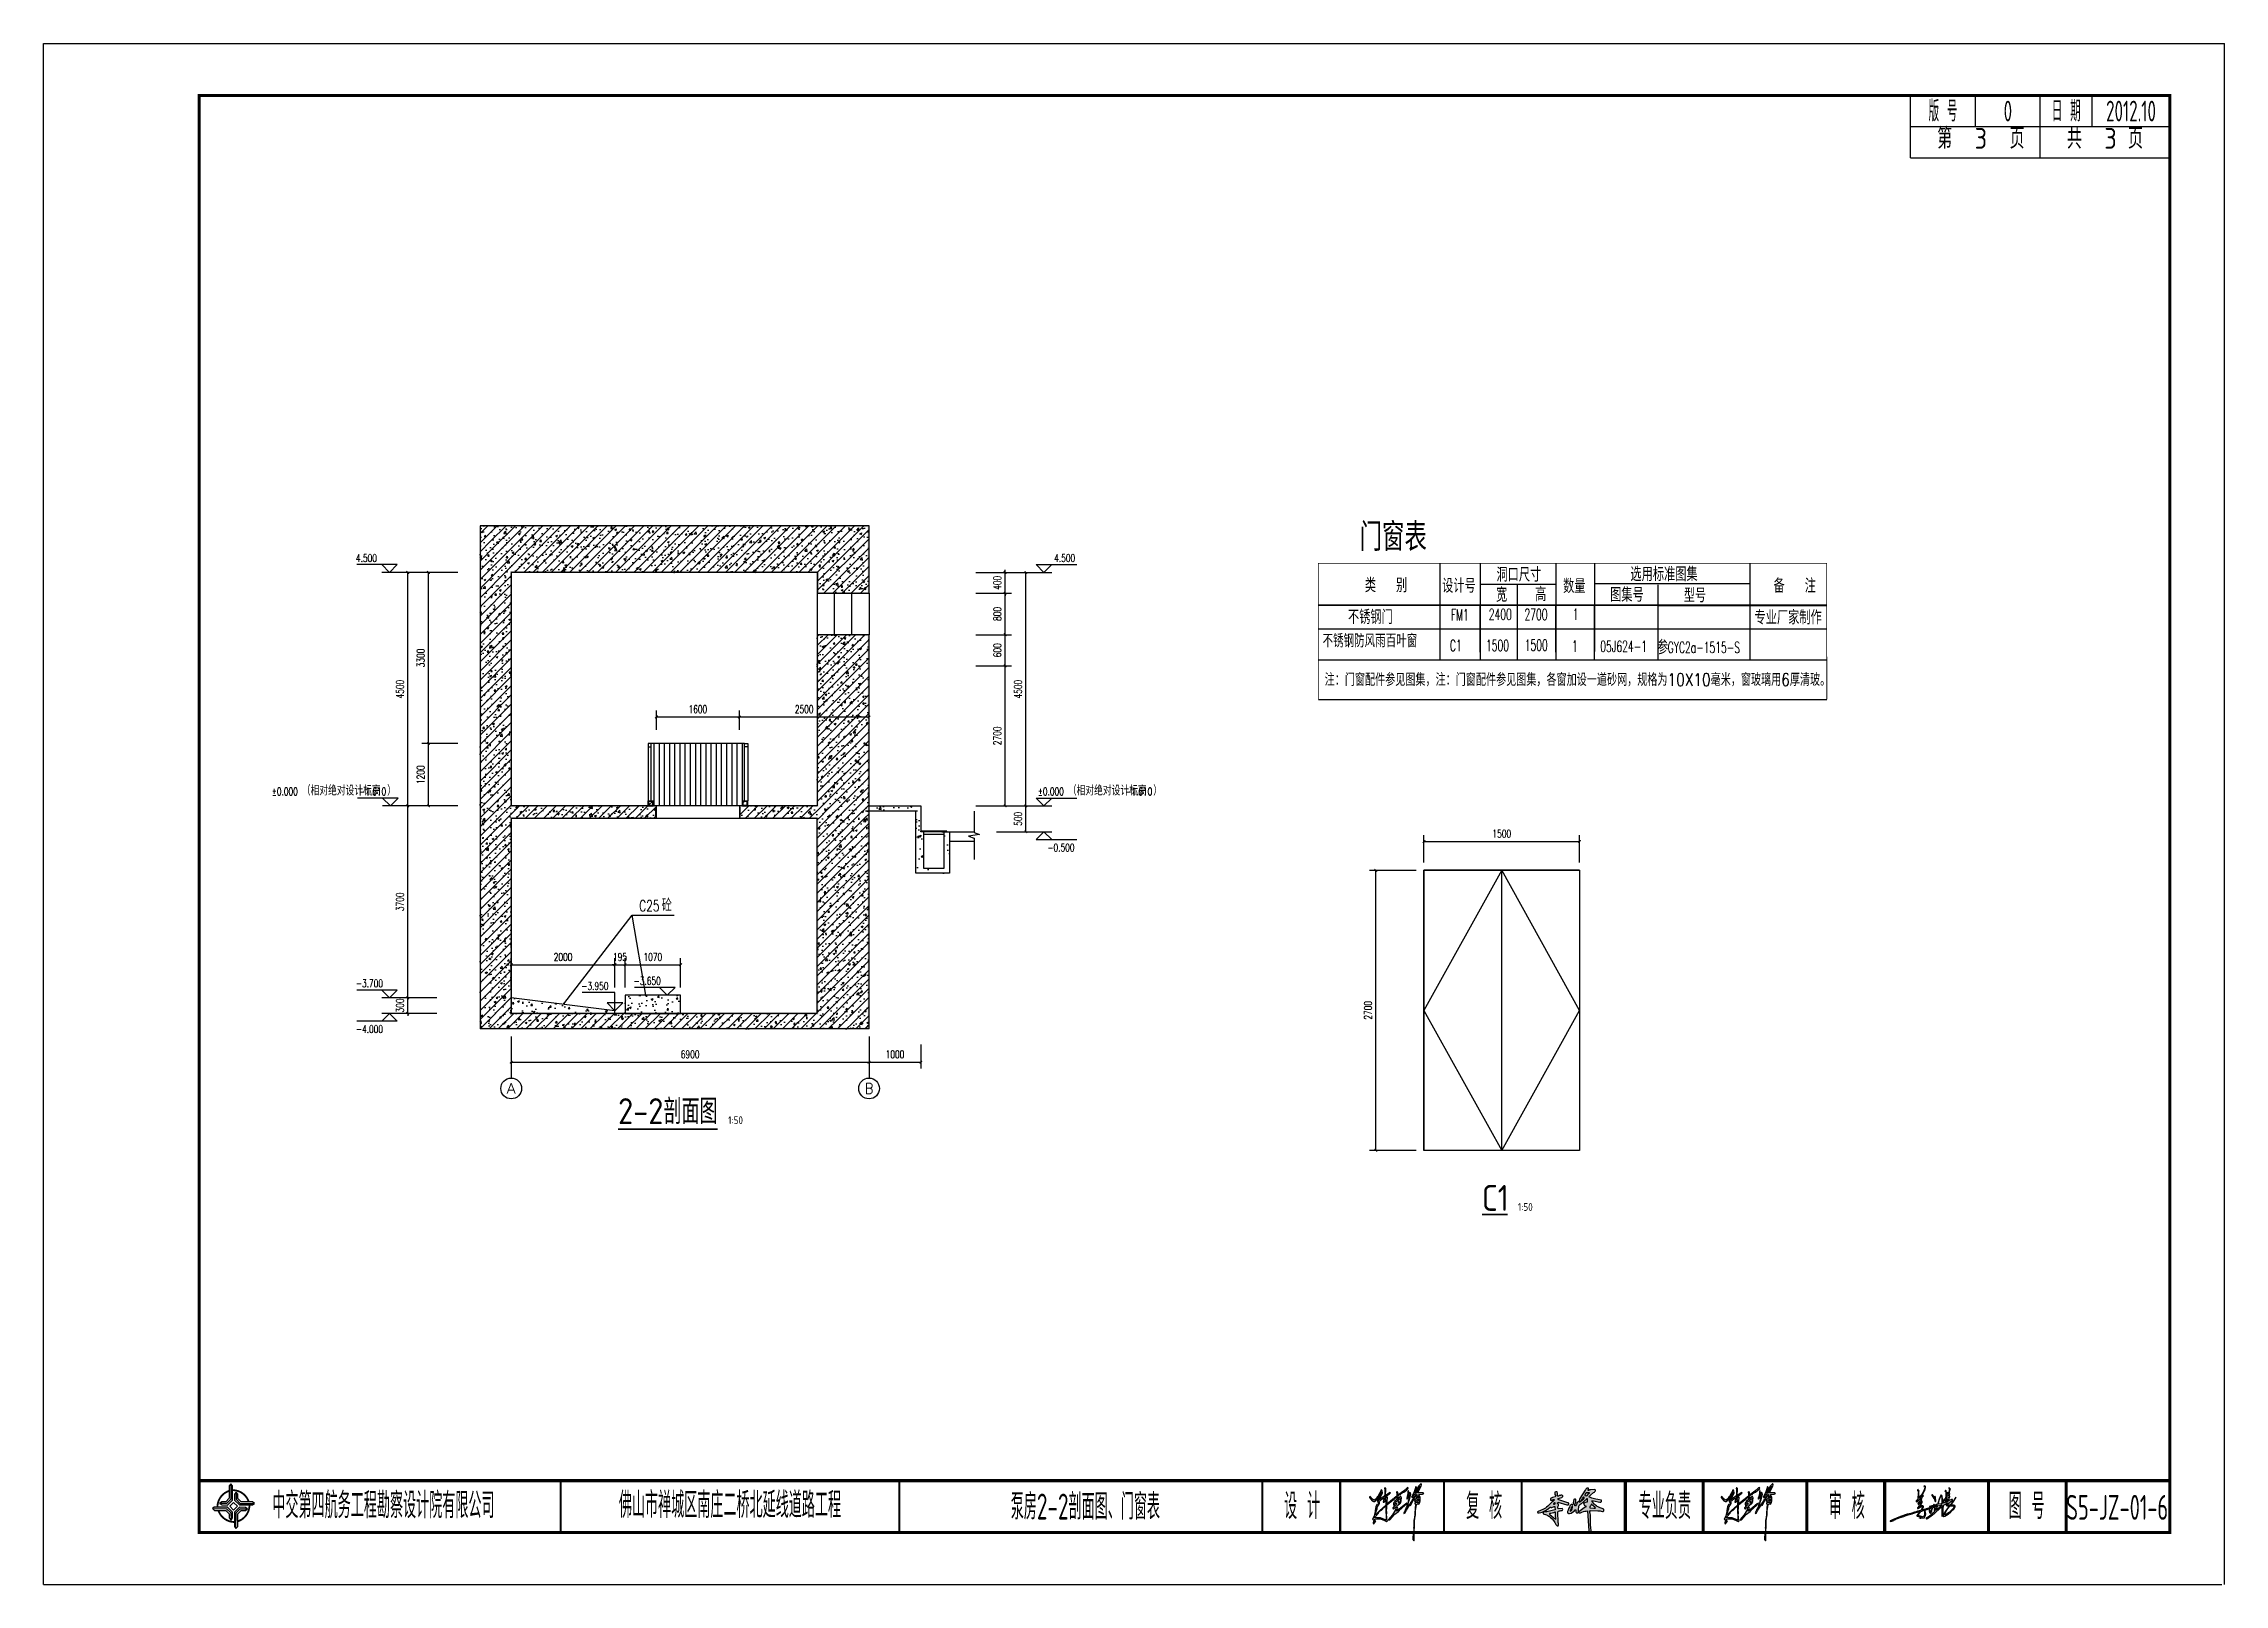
# Model space of a CAD drawing. Extents: x 45837 to 287007, y -98586 to 328021.
# Drawn here: x 45837 to 87887, y -98586 to -68886 of the extents above; entities that cross this region are included whole.
import ezdxf
from ezdxf.enums import TextEntityAlignment as Align

# ---------------------------------------------------------------- set-up
doc = ezdxf.new("R2010")
doc.units = 0
doc.header["$LTSCALE"] = 1000
doc.header["$MEASUREMENT"] = 0
doc.linetypes.add('DASHED', pattern=[19.05, 12.7, -6.35])
for name, color, linetype in [('AXIS', 3, 'Continuous'), ('AXIS_TEXT', 7, 'Continuous'), ('DIM_ELEV', 3, 'Continuous'), ('DIM_LEAD', 3, 'Continuous'), ('DIM_SYMB', 3, 'Continuous'), ('FHDI签名', 4, 'Continuous'), ('HIDE_B', 7, 'Continuous'), ('PUB_DIM', 3, 'Continuous'), ('PUB_HATCH', 8, 'Continuous'), ('PUB_TEXT', 7, 'Continuous'), ('PUB_WALL', 9, 'Continuous'), ('QQ', 8, 'Continuous'), ('WALL', 9, 'Continuous'), ('WINDOW', 4, 'Continuous'), ('图框', 7, 'Continuous'), ('文字', 7, 'Continuous'), ('栏目', 3, 'Continuous'), ('次轮廓线', 7, 'Continuous'), ('立面', 4, 'Continuous'), ('页码', 3, 'Continuous'), ('ＦＨＤＩ', 4, 'Continuous')]:
    doc.layers.add(name, color=color, linetype=linetype)
doc.styles.add('_HZTXT', font='txt.shx', dxfattribs={"width": 0.8, "bigfont": 'hztxt.shx'})
doc.styles.add('_SIMPLEX', font='SIMPLEX.shx', dxfattribs={"width": 0.8})
doc.styles.add('_TCH_AXIS', font='COMPLEX', dxfattribs={"bigfont": 'GBCBIG'})
doc.styles.add('_TCH_DIM', font='SIMPLEX', dxfattribs={"bigfont": 'GBCBIG'})
doc.styles.add('COMPLEX', font='COMPLEX')
doc.styles.add('DIM_FONT', font='SIMPLEX', dxfattribs={"width": 0.7, "bigfont": 'GBCBIG'})
doc.styles.get("Standard").update_dxf_attribs({"font": 'gbenor.shx', "bigfont": 'gbcbig.shx'})
doc.dimstyles.new('DIMN50', dxfattribs={"dimscale": 0.5, "dimtxt": 300, "dimasz": 100, "dimexe": 250, "dimexo": 300, "dimgap": 150, "dimtad": 1, "dimdec": 0, "dimzin": 0, "dimdsep": 46, "dimtxsty": 'DIM_FONT', "dimblk": 'ARCHTICK', "dimcen": 0.09, "dimclrt": 7, "dimazin": 2, "dimtfac": 1, "dimtdec": 0, "dimtix": 1, "dimtmove": 2, "dimatfit": 3, "dimldrblk": 'ARCHTICK', "dimfxl": 0, "dimtolj": 1, "dimtzin": 0, "dimarcsym": 0})
pattern_1 = [(45, (0, 0), (-88.38835, 88.38835), []), (50, (0, 0), (358.6301, -31.3761), [37.5, -412.5]), (355, (0, 0), (-69.3757, 376.0961), [30, -330]), (100.4514, (29.9, -2.6), (289.2547, 344.7198), [31.8701, -350.571]), (46.1842, (0, 100), (533.6205, -82.7595), [56.25, -618.75]), (96.6356, (44.47, 93.1), (467.3314, 487.059), [47.8051, -525.8565]), (351.1842, (0, 100), (467.331, 487.0593), [45, -495]), (21, (50, 75), (298.4535, -201.30945), [37.5, -412.5]), (326, (50, 75), (121.6577, 362.575), [30, -330]), (71.4514, (74.87, 58.22), (420.1113, 161.2652), [31.8701, -350.571]), (37.5, (0, 0), (6.07993, 166.44693), [0, -326, 0, -335, 0, -331.25]), (7.5, (0, 0), (131.53477, 197.20586), [0, -191, 0, -318.5, 0, -126.25]), (327.5, (-111.5, 0), (266.91122, -11.27744), [0, -125, 0, -390, 0, -517.5]), (317.5, (-161.5, 0), (291.5931, 50.0525), [0, -162.5, 0, -259, 0, -367.5])]

msp = doc.modelspace()

# ---------------------------------------------------------------- texts
at = {"ltscale": 0.5, "style": '_HZTXT', "width": 0.8}
for s, p in [('洞口尺寸', (73850.6, -79256.7)), ('选用标准图集', (76434.5, -79248)), ('类  别', (71313.3, -79461.3)), ('设计号', (72803.7, -79470.7)), ('宽', (73842.2, -79644.9)), ('高', (74597, -79634.7)), ('数量', (75135.8, -79478.1)), ('图集号', (76042.3, -79644.9)), ('型号', (77463.2, -79655)), (' 备  注', (79000.6, -79470.7)), ('专业厂家制作', (78826.9, -80082.6)), ('参', (76946.3, -80656.8))]:
    msp.add_text(s, height=270, dxfattribs=at).set_placement(p)
at = {"layer": 'PUB_TEXT'}
for s, height, style, width, p in [('门窗表', 540, '_HZTXT', 0.8, (71213.6, -78665)), ('4.500', 148.75, '_TCH_DIM', 0.705882, (51859.4, -78876.8)), ('4.500', 148.75, '_TCH_DIM', 0.705882, (65324, -78876.8)), ('不锈钢防风雨百叶窗', 253.8, '_HZTXT', 0.8, (70497.3, -80523.4)), ('%%P0.000', 148.75, '_TCH_DIM', 0.705882, (50235.7, -83376.8)), ('-1.610', 148.75, '_TCH_DIM', 0.705882, (51921.6, -83376.8)), ('%%P0.000', 148.75, '_TCH_DIM', 0.705882, (65006.6, -83376.8)), ('-1.610', 148.75, '_TCH_DIM', 0.705882, (66692.5, -83376.8)), ('-0.500', 148.75, '_TCH_DIM', 0.705882, (65194, -84456.8)), ('C25', 212.5, '_TCH_DIM', 0.705882, (57320.6, -85610.9)), ('-3.700', 148.75, '_TCH_DIM', 0.705882, (51859.4, -87076.8)), ('-3.950', 148.75, '_TCH_DIM', 0.705882, (56205.9, -87126.8)), ('-3.650', 148.75, '_TCH_DIM', 0.705882, (57214.9, -87026.8)), ('-4.000', 148.75, '_TCH_DIM', 0.705882, (51859.4, -87956.8))]:
    msp.add_text(s, height=height, dxfattribs=dict(at, style=style, width=width)).set_placement(p)
at = {"layer": 'PUB_TEXT', "ltscale": 0.5}
for s, height, style, width, p in [('不锈钢门', 270, '_HZTXT', 0.8, (70988, -80074.6)), ('FM1', 216, '_SIMPLEX', 0.6, (72972.9, -80005.1)), ('2400', 216, '_SIMPLEX', 0.6, (73702.9, -79995.9)), ('2700', 216, '_SIMPLEX', 0.6, (74391.6, -79999.1)), ('1', 216, '_SIMPLEX', 0.6, (75322.4, -79990.1)), ('C1', 216, '_SIMPLEX', 0.6, (72953.1, -80594.2)), ('1500', 216, '_SIMPLEX', 0.6, (73648.4, -80594.2)), ('1500', 216, '_SIMPLEX', 0.6, (74396.5, -80588.9)), ('1', 216, '_SIMPLEX', 0.6, (75307.6, -80608.6)), ('05J624-1', 216, '_SIMPLEX', 0.6, (75852.6, -80613.2)), ('GYC2a-1515-S', 216, '_SIMPLEX', 0.6, (77152.8, -80632.5)), ('注：门窗配件参见图集，注：门窗配件参见图集，各窗加设一道砂网，规格为10X10毫米，窗玻璃用6厚清玻。', 243, '_HZTXT', 0.8, (70538.6, -81267.8))]:
    msp.add_text(s, height=height, dxfattribs=dict(at, style=style, width=width)).set_placement(p)
at = {"layer": 'PUB_TEXT', "style": '_TCH_DIM'}
for s, height, p in [('（相对绝对设计标高', 168.79, (50815.7, -83376.8)), ('）', 168.8, (52461.6, -83376.8)), ('（相对绝对设计标高', 168.79, (65586.6, -83376.8)), ('）', 168.8, (67232.5, -83376.8)), ('砼', 241.1, (57756.3, -85610.9))]:
    msp.add_text(s, height=height, dxfattribs=at).set_placement(p)
at = {"layer": 'PUB_TEXT'}
for s, height, p in [('2-2', 500, (56914.5, -89713.3)), ('剖面图', 482.27, (57789.5, -89713.3)), ('1:50', 150, (59036.3, -89713.3)), ('C1', 500, (73569.6, -91386.6)), ('1:50', 150, (74264, -91386.6))]:
    msp.add_text(s, height=height, dxfattribs=at).set_placement(p)
at = {"layer": '图框', "width": 0.7}
for s, p in [('中交第四航务工程勘察设计院有限公司', (52389.9, -97061.2)), ('佛山市禅城区南庄二桥北延线道路工程', (59071.4, -97054.6)), ('设 计', (70103.2, -97076.6)), ('复 核', (73612.7, -97076.6))]:
    msp.add_text(s, height=500, dxfattribs=at).set_placement(p, align=Align.MIDDLE_CENTER)
at = {"layer": '图框', "linetype": 'Continuous', "width": 0.7}
for s, height, p in [('专业负责', 500, (77097.8, -97076.6)), ('审 核', 500, (80605.6, -97076.6)), ('图 号', 500, (84075.3, -97076.6)), ('S5-JZ-01-6', 480, (85820, -97101.4))]:
    msp.add_text(s, height=height, dxfattribs=at).set_placement(p, align=Align.MIDDLE_CENTER)
at = {"layer": '图框', "width": 0.7}
msp.add_attdef('泵房2-2剖面图、门窗表', text='图 纸 名 称', height=500, dxfattribs=at).set_placement((65924.3, -97086.1), align=Align.MIDDLE_CENTER)
at = {"layer": '文字', "width": 0.7}
for s, p in [('版 号', (82462, -70186.1)), ('0', (83712, -70186.1)), ('日 期', (84837, -70186.1)), ('2012.10', (86087, -70186.1))]:
    msp.add_text(s, height=400, dxfattribs=at).set_placement(p, align=Align.MIDDLE_CENTER)
at = {"layer": '栏目', "char_height": 500, "width": 2859.111, "attachment_point": 1}
for s, insert in [('{\\H0.8x;第  3  页}', (82350.7, -70511.6)), ('{\\H0.8x;共  3 页}', (84850.7, -70511.6))]:
    msp.add_mtext(s, dxfattribs=dict(at, insert=insert))

# ---------------------------------------------------------------- blocks, each defined once
blk = doc.blocks.new('tb')
at = {"lineweight": -3}
h = blk.add_hatch(color=256, dxfattribs=at)
h.paths.add_polyline_path([(-1.23, -0.13), (-3.78, -0.14), (-4.14, -0.41), (-1.4, -0.44), (-0.56, -1.24), (-0.54, -2.62), (-0.27, -2.2), (-0.26, -1.06)])
h.paths.add_polyline_path([(0.13, -1.08), (0.14, -3.86), (0.41, -4.26), (0.44, -1.24), (1.25, -0.43), (2.66, -0.43), (2.26, -0.16), (1.07, -0.15)])
h.paths.add_polyline_path([(1.08, 0.3), (3.62, 0.3), (4.02, 0.56), (1.25, 0.57), (0.43, 1.39), (0.43, 2.8), (0.16, 2.41), (0.15, 1.24)])
h.paths.add_polyline_path([(-0.28, 1.21), (-0.28, 3.99), (-0.56, 4.39), (-0.57, 1.41), (-1.38, 0.6), (-2.74, 0.56), (-2.33, 0.3), (-1.2, 0.29)])
for p, q in [((-0.56, 4.39), (-0.57, 1.41)), ((-1.38, 0.6), (-2.74, 0.56)), ((-0.57, 1.41), (-1.38, 0.6)), ((0.43, 2.8), (0.43, 1.39)), ((0.43, 1.39), (1.25, 0.57)), ((1.25, 0.57), (4.02, 0.56)), ((-4.14, -0.41), (-1.4, -0.44)), ((-1.4, -0.44), (-0.56, -1.24)), ((-0.56, -1.24), (-0.54, -2.62)), ((0.41, -4.26), (0.44, -1.24)), ((0.44, -1.24), (1.25, -0.43)), ((1.25, -0.43), (2.66, -0.43))]:
    blk.add_line(p, q, dxfattribs=at)
at = {"lineweight": -3, "flags": 128}
for points in [[(-0.9, 3.99), (-0.9, 1.58), (-1.53, 0.91), (-2.34, 0.91), (-2.74, 0.56), (-2.33, 0.3), (-1.2, 0.29), (-0.28, 1.21), (-0.28, 3.99), (-0.56, 4.39)], [(-0.04, 0.77), (0.68, 0.04), (-0.04, -0.69), (-0.77, 0.05)], [(3.62, 0.92), (1.43, 0.92), (0.77, 1.54), (0.77, 2.38), (0.43, 2.8), (0.16, 2.41), (0.15, 1.24), (1.08, 0.3), (3.62, 0.3), (4.02, 0.56)], [(-3.73, -0.76), (-1.54, -0.76), (-0.89, -1.39), (-0.89, -2.21), (-0.54, -2.62), (-0.27, -2.2), (-0.26, -1.06), (-1.23, -0.13), (-3.78, -0.14), (-4.14, -0.41)], [(0.75, -3.85), (0.75, -1.43), (1.4, -0.78), (2.26, -0.78), (2.66, -0.43), (2.26, -0.16), (1.07, -0.15), (0.13, -1.08), (0.14, -3.86), (0.41, -4.26)]]:
    blk.add_lwpolyline(points, close=True, dxfattribs=at)
at = {"lineweight": -3, "const_width": 0.35, "flags": 128}
for points in [[(-0.9, 3.02, 0.324167), (-3.16, -0.14)], [(2.88, 0.92, 0.324403), (-0.24, 3.15)], [(0.75, -2.86, 0.325418), (3.02, 0.26)], [(-2.98, -0.76, 0.322976), (0.14, -2.98)]]:
    blk.add_lwpolyline(points, format="xyb", dxfattribs=at)
blk = doc.blocks.new('dwe')
at = {"linetype": 'Continuous'}
h = blk.add_hatch(color=256, dxfattribs=at)
h.paths.add_polyline_path([(32168.211, 20455.517), (32168.241, 20455.539, -0.076928), (32168.279, 20455.581, 0.343108), (32168.261, 20455.634), (32168.259, 20455.641), (32168.098, 20455.626, 0.082763), (32168.019, 20455.601), (32167.999, 20455.601), (32167.999, 20455.631), (32168.009, 20455.631), (32168.009, 20455.681, 0.433644), (32167.913, 20455.649, -0.083988), (32167.883, 20455.609), (32167.683, 20455.289, 0.241959), (32167.666, 20455.209, 0.088677), (32167.692, 20455.188), (32167.728, 20455.205, 0.005615), (32167.732, 20455.206), (32167.753, 20455.259, 0.154483), (32167.799, 20455.331, -1.209197), (32167.826, 20455.284, -0.109257), (32167.801, 20455.257, -0.116079), (32167.732, 20455.206), (32167.724, 20455.186, 0.148804), (32167.689, 20455.151), (32167.659, 20455.151), (32167.656, 20455.159, 0.636863), (32167.601, 20455.159, 0.220295), (32167.554, 20455.063), (32167.509, 20455.001), (32167.489, 20455.001), (32167.489, 20455.061), (32167.503, 20455.09), (32167.519, 20455.141), (32167.519, 20455.251), (32167.506, 20455.259, 0.524003), (32167.444, 20455.25), (32167.434, 20455.191), (32167.409, 20455.041), (32167.389, 20455.041), (32167.386, 20455.049, 0.551868), (32167.326, 20455.044, 0.11852), (32167.275, 20454.953, 0.071169), (32167.244, 20454.872), (32167.226, 20454.844, 0.10155), (32167.204, 20454.793, 0.705859), (32167.28, 20454.707, 0.161527), (32167.499, 20454.851), (32167.519, 20454.851), (32167.524, 20454.772), (32167.541, 20454.744), (32167.549, 20454.731), (32167.599, 20454.731), (32167.609, 20454.751), (32167.639, 20454.751), (32167.649, 20454.731), (32167.709, 20454.731, -0.124355), (32167.928, 20454.806), (32167.979, 20454.811), (32168.014, 20454.241), (32168.024, 20454.042, 0.594077), (32168.096, 20454.014, 0.243104), (32168.119, 20454.081, -0.084195), (32168.094, 20454.301), (32168.084, 20454.631), (32168.074, 20454.731), (32168.069, 20454.731, -0.200858), (32168.089, 20454.831), (32168.369, 20454.816, -0.063439), (32168.549, 20454.791, 0.343108), (32168.601, 20454.809), (32168.609, 20454.811), (32168.609, 20454.881), (32168.397, 20454.957), (32168.381, 20454.965, -0.084673), (32168.261, 20455.054, 0.071442), (32168.234, 20455.076), (32168.191, 20455.124, -0.149027), (32168.139, 20455.201), (32168.199, 20455.201), (32168.449, 20455.151), (32168.489, 20455.151, -0.295923), (32168.509, 20455.171), (32168.509, 20455.221), (32168.368, 20455.256), (32168.29, 20455.266, -0.064135), (32168.087, 20455.327), (32168.039, 20455.341, -0.249173), (32168.071, 20455.399), (32168.086, 20455.414)])
h.paths.add_polyline_path([(32168.049, 20455.491), (32168.041, 20455.489), (32167.949, 20455.391), (32167.869, 20455.401), (32167.869, 20455.431), (32167.886, 20455.454), (32167.915, 20455.493), (32167.919, 20455.511), (32167.949, 20455.511), (32167.949, 20455.501), (32167.969, 20455.501), (32167.969, 20455.511), (32168.049, 20455.511)], flags=16)
h.paths.add_polyline_path([(32167.969, 20455.271), (32167.969, 20455.161), (32167.938, 20455.156, 0.064743), (32167.841, 20455.127, 0.693991), (32167.834, 20455.09), (32167.851, 20455.054), (32167.87, 20455.006), (32167.897, 20454.997), (32167.919, 20454.991), (32167.919, 20454.971, 0.179878), (32167.871, 20454.949), (32167.851, 20454.937), (32167.636, 20454.794), (32167.629, 20454.771), (32167.609, 20454.771), (32167.614, 20454.872), (32167.624, 20454.951, -0.325645), (32167.681, 20455.039), (32167.716, 20455.064), (32167.936, 20455.264), (32167.939, 20455.271)], flags=16)
h.paths.add_polyline_path([(32168.119, 20455.071, -0.181335), (32168.156, 20455.049), (32168.173, 20455.023), (32168.266, 20454.939), (32168.279, 20454.911), (32168.22, 20454.916), (32168.069, 20454.931), (32168.069, 20454.981, 0.293881)], flags=16)
h.paths.add_polyline_path([(32167.399, 20454.991), (32167.399, 20454.961), (32167.384, 20454.882, -0.295272), (32167.299, 20454.801), (32167.299, 20454.831, 0.067267), (32167.325, 20454.883), (32167.343, 20454.93, 0.163021), (32167.369, 20454.971), (32167.379, 20454.966), (32167.379, 20454.991)], flags=16)
h = blk.add_hatch(color=256, dxfattribs=at)
h.paths.add_polyline_path([(32166.859, 20455.021, 0.138813), (32166.844, 20455.08, 0.305012), (32166.819, 20455.091, -0.192582), (32166.829, 20455.151), (32167.178, 20455.047), (32167.179, 20455.041, 0.254771), (32167.259, 20455.061, 0.439902), (32167.211, 20455.125), (32166.866, 20455.239, 0.288836), (32166.829, 20455.251, -0.33185), (32166.89, 20455.307), (32166.978, 20455.326, 0.248777), (32167.013, 20455.359), (32167.019, 20455.361), (32167.019, 20455.391), (32167.006, 20455.399, 0.156902), (32166.949, 20455.421, -0.226549), (32166.938, 20455.406, 0.203273), (32166.849, 20455.381), (32166.819, 20455.381), (32166.814, 20455.442, 0.141014), (32166.799, 20455.551, 0.181335), (32166.719, 20455.531), (32166.719, 20455.441, -0.388078), (32166.731, 20455.359), (32166.62, 20455.327, 0.123602), (32166.566, 20455.304, 0.460019), (32166.549, 20455.231), (32166.619, 20455.231), (32166.649, 20455.251), (32166.689, 20455.251), (32166.689, 20455.231), (32166.656, 20455.204), (32166.631, 20455.179, -0.071068), (32166.566, 20455.124, -0.129017), (32166.191, 20454.837), (32166.039, 20454.781, 0.313509), (32166.056, 20454.739), (32166.059, 20454.731, 0.126518), (32166.277, 20454.786), (32166.297, 20454.795, 0.073631), (32166.529, 20454.951), (32166.569, 20454.951), (32166.569, 20454.941, 0.306384), (32166.63, 20454.957, 0.101225), (32166.689, 20454.981), (32166.709, 20454.981, 0.192884), (32166.729, 20454.881), (32166.729, 20454.851), (32166.711, 20454.847), (32166.409, 20454.771), (32166.289, 20454.771, -0.295923), (32166.269, 20454.751), (32166.269, 20454.701), (32166.39, 20454.656), (32166.417, 20454.647, -0.097505), (32166.536, 20454.569, -0.139219), (32166.756, 20454.289), (32166.799, 20454.241), (32166.839, 20454.241), (32166.859, 20454.271), (32166.859, 20454.331), (32166.844, 20454.36), (32166.829, 20454.781), (32166.857, 20454.795, -0.122446), (32166.998, 20454.826, 0.488889), (32166.999, 20454.901), (32166.839, 20454.891, -0.138685), (32166.834, 20454.962, -0.251793)])
h.paths.add_polyline_path([(32166.729, 20455.081), (32166.7, 20455.077), (32166.699, 20455.071), (32166.659, 20455.071), (32166.659, 20455.091, 0.200858), (32166.699, 20455.121), (32166.729, 20455.121)], flags=16)
h.paths.add_polyline_path([(32166.739, 20454.761), (32166.744, 20454.652), (32166.749, 20454.491, -0.10594), (32166.681, 20454.544), (32166.676, 20454.549), (32166.527, 20454.677), (32166.509, 20454.681), (32166.509, 20454.711, 0.075528), (32166.718, 20454.756)], flags=16)
at = {"color": 7, "linetype": 'Continuous'}
for points in [[(32167.692, 20455.188), (32167.728, 20455.205, 0.121773), (32167.801, 20455.257, 0.109257), (32167.826, 20455.284, 1.209197), (32167.799, 20455.331, -0.154483), (32167.753, 20455.259), (32167.724, 20455.186, 0.148804), (32167.689, 20455.151), (32167.659, 20455.151), (32167.656, 20455.159, 0.636863), (32167.601, 20455.159, 0.220295), (32167.554, 20455.063), (32167.509, 20455.001), (32167.489, 20455.001), (32167.489, 20455.061), (32167.503, 20455.09), (32167.519, 20455.141), (32167.519, 20455.251), (32167.506, 20455.259, 0.524003), (32167.444, 20455.25), (32167.434, 20455.191), (32167.409, 20455.041), (32167.389, 20455.041), (32167.386, 20455.049, 0.551868), (32167.326, 20455.044, 0.11852), (32167.275, 20454.953, 0.071169), (32167.244, 20454.872), (32167.226, 20454.844, 0.10155), (32167.204, 20454.793, 0.705859), (32167.28, 20454.707, 0.161527), (32167.499, 20454.851), (32167.519, 20454.851), (32167.524, 20454.772), (32167.541, 20454.744), (32167.549, 20454.731), (32167.599, 20454.731), (32167.609, 20454.751), (32167.639, 20454.751), (32167.649, 20454.731), (32167.709, 20454.731, -0.124355), (32167.928, 20454.806), (32167.979, 20454.811), (32168.014, 20454.241), (32168.024, 20454.042, 0.594077), (32168.096, 20454.014, 0.243104), (32168.119, 20454.081, -0.084195), (32168.094, 20454.301), (32168.084, 20454.631), (32168.074, 20454.731), (32168.069, 20454.731, -0.200858), (32168.089, 20454.831), (32168.369, 20454.816, -0.063439), (32168.549, 20454.791, 0.343108), (32168.601, 20454.809), (32168.609, 20454.811), (32168.609, 20454.881), (32168.397, 20454.957), (32168.381, 20454.965, -0.084673), (32168.261, 20455.054, 0.071442), (32168.234, 20455.076), (32168.191, 20455.124, -0.149027), (32168.139, 20455.201), (32168.199, 20455.201), (32168.449, 20455.151), (32168.489, 20455.151, -0.295923), (32168.509, 20455.171), (32168.509, 20455.221), (32168.368, 20455.256), (32168.29, 20455.266, -0.064135), (32168.087, 20455.327), (32168.039, 20455.341, -0.249173), (32168.071, 20455.399), (32168.086, 20455.414), (32168.211, 20455.517), (32168.241, 20455.539, -0.076928), (32168.279, 20455.581, 0.343108), (32168.261, 20455.634), (32168.259, 20455.641), (32168.098, 20455.626, 0.082763), (32168.019, 20455.601), (32167.999, 20455.601), (32167.999, 20455.631), (32168.009, 20455.631), (32168.009, 20455.681, 0.433644), (32167.913, 20455.649, -0.083988), (32167.883, 20455.609), (32167.683, 20455.289, 0.241959), (32167.666, 20455.209, 0.088677), (32167.692, 20455.188, 0.088677)], [(32167.379, 20454.966), (32167.369, 20454.971, -0.163021), (32167.343, 20454.93), (32167.325, 20454.883, -0.067267), (32167.299, 20454.831), (32167.299, 20454.801, 0.295272), (32167.384, 20454.882), (32167.399, 20454.961), (32167.399, 20454.991), (32167.379, 20454.991), (32167.379, 20454.966)]]:
    blk.add_lwpolyline(points, format="xyb", close=True, dxfattribs=at)
for points in [[(32166.289, 20454.771, -0.295923), (32166.269, 20454.751), (32166.269, 20454.701), (32166.39, 20454.656), (32166.417, 20454.647, -0.097505), (32166.536, 20454.569, -0.139219), (32166.756, 20454.289), (32166.799, 20454.241), (32166.839, 20454.241), (32166.859, 20454.271), (32166.859, 20454.331), (32166.844, 20454.36), (32166.829, 20454.781), (32166.857, 20454.795, -0.122446), (32166.998, 20454.826, 0.488889), (32166.999, 20454.901), (32166.839, 20454.891, -0.138685), (32166.834, 20454.962, -0.251793), (32166.859, 20455.021, 0.138813), (32166.844, 20455.08, 0.305012), (32166.819, 20455.091, -0.192582), (32166.829, 20455.151), (32167.178, 20455.047), (32167.179, 20455.041, 0.254771), (32167.259, 20455.061, 0.439902), (32167.211, 20455.125), (32166.866, 20455.239, 0.288836), (32166.829, 20455.251, -0.33185), (32166.89, 20455.307), (32166.978, 20455.326, 0.248777), (32167.013, 20455.359), (32167.019, 20455.361), (32167.019, 20455.391), (32167.006, 20455.399, 0.156902), (32166.949, 20455.421, -0.226549), (32166.938, 20455.406, 0.203273), (32166.849, 20455.381), (32166.819, 20455.381), (32166.814, 20455.442, 0.141014), (32166.799, 20455.551, 0.181335), (32166.719, 20455.531), (32166.719, 20455.441, -0.388078), (32166.731, 20455.359), (32166.62, 20455.327, 0.123602), (32166.566, 20455.304, 0.460019), (32166.549, 20455.231), (32166.619, 20455.231), (32166.649, 20455.251), (32166.689, 20455.251), (32166.689, 20455.231), (32166.656, 20455.204), (32166.631, 20455.179, -0.071068), (32166.566, 20455.124, -0.129017), (32166.191, 20454.837), (32166.039, 20454.781, 0.313509), (32166.056, 20454.739), (32166.059, 20454.731, 0.126518), (32166.277, 20454.786), (32166.297, 20454.795, 0.073631), (32166.529, 20454.951), (32166.569, 20454.951), (32166.569, 20454.941, 0.306384), (32166.63, 20454.957, 0.101225), (32166.689, 20454.981), (32166.709, 20454.981, 0.192884), (32166.729, 20454.881), (32166.729, 20454.851), (32166.711, 20454.847), (32166.409, 20454.771), (32166.289, 20454.771), (32166.279, 20454.781)], [(32166.699, 20455.071), (32166.7, 20455.077), (32166.729, 20455.081), (32166.729, 20455.121), (32166.699, 20455.121, -0.200858), (32166.659, 20455.091), (32166.659, 20455.071), (32166.699, 20455.071)], [(32167.629, 20454.771), (32167.636, 20454.794), (32167.851, 20454.937), (32167.871, 20454.949, -0.179878), (32167.919, 20454.971), (32167.919, 20454.991), (32167.897, 20454.997), (32167.87, 20455.006), (32167.851, 20455.054), (32167.834, 20455.09, -0.693991), (32167.841, 20455.127, -0.064743), (32167.938, 20455.156), (32167.969, 20455.161), (32167.969, 20455.271), (32167.939, 20455.271), (32167.936, 20455.264), (32167.716, 20455.064), (32167.681, 20455.039, 0.325645), (32167.624, 20454.951), (32167.614, 20454.872), (32167.609, 20454.771), (32167.629, 20454.771)], [(32168.279, 20454.911), (32168.266, 20454.939), (32168.173, 20455.023), (32168.156, 20455.049, 0.181335), (32168.119, 20455.071, -0.293881), (32168.069, 20454.981), (32168.069, 20454.931), (32168.22, 20454.916), (32168.279, 20454.911)], [(32166.749, 20454.491), (32166.744, 20454.652), (32166.739, 20454.761), (32166.718, 20454.756, -0.075528), (32166.509, 20454.711), (32166.509, 20454.681), (32166.527, 20454.677), (32166.676, 20454.549), (32166.681, 20454.544, 0.10594), (32166.749, 20454.491)]]:
    blk.add_lwpolyline(points, format="xyb", dxfattribs=at)
blk.add_lwpolyline([(32167.949, 20455.391), (32168.041, 20455.489), (32168.049, 20455.491), (32168.049, 20455.511), (32167.969, 20455.511), (32167.969, 20455.501), (32167.949, 20455.501), (32167.949, 20455.511), (32167.919, 20455.511), (32167.915, 20455.493), (32167.886, 20455.454), (32167.869, 20455.431), (32167.869, 20455.401), (32167.949, 20455.391)], dxfattribs=at)
blk = doc.blocks.new('chf')
at = {"linetype": 'Continuous'}
h = blk.add_hatch(color=4, dxfattribs=at)
h.paths.add_polyline_path([(283, 254), (289, 260), (293, 268), (292, 278), (288, 281), (286, 285), (288, 291), (301, 310), (310, 331), (309, 343), (305, 349), (301, 347), (298, 338), (292, 329), (282, 309), (279, 307), (272, 296), (261, 288), (256, 289), (250, 293), (236, 309), (233, 308), (232, 303), (248, 284), (256, 280), (263, 280), (269, 284), (286, 306), (304, 336), (298, 317), (284, 296), (279, 281), (286, 272), (286, 267), (284, 264), (276, 261), (271, 247), (267, 225), (267, 216), (265, 212), (261, 191), (250, 174), (252, 171), (258, 170), (255, 150), (255, 147), (258, 145), (265, 152), (270, 160), (266, 162), (264, 158), (262, 159), (264, 173), (276, 176), (298, 175), (323, 165), (334, 158), (336, 158), (340, 163), (337, 173), (337, 188), (335, 198), (336, 210), (334, 231), (336, 238), (336, 255), (341, 263), (351, 270), (356, 276), (363, 279), (377, 292), (384, 296), (387, 300), (396, 304), (396, 292), (383, 280), (383, 273), (379, 273), (377, 270), (378, 248), (373, 241), (373, 237), (377, 236), (391, 248), (390, 233), (371, 199), (346, 172), (346, 167), (355, 169), (361, 175), (364, 181), (385, 203), (406, 220), (420, 235), (423, 236), (449, 260), (452, 265), (450, 266), (411, 233), (394, 221), (403, 238), (401, 244), (396, 242), (398, 254), (401, 258), (403, 258), (414, 268), (416, 267), (419, 270), (419, 273), (422, 278), (421, 283), (423, 286), (424, 302), (421, 310), (419, 310), (402, 296), (401, 304), (403, 310), (410, 319), (419, 322), (425, 330), (435, 336), (439, 336), (454, 347), (465, 358), (464, 363), (463, 364), (458, 362), (436, 342), (403, 317), (403, 333), (398, 339), (394, 336), (396, 325), (396, 312), (380, 299), (376, 294), (373, 294), (359, 281), (337, 264), (340, 301), (338, 308), (335, 309), (323, 288), (326, 305), (331, 311), (353, 325), (359, 332), (356, 334), (334, 320), (332, 317), (327, 316), (329, 320), (331, 348), (330, 357), (327, 361), (325, 361), (323, 358), (325, 350), (325, 328), (322, 312), (297, 295), (294, 291), (294, 288), (296, 286), (299, 286), (301, 289), (319, 301), (317, 281), (315, 278), (315, 276), (318, 275), (326, 281), (329, 286), (329, 290), (332, 291), (331, 258), (292, 224), (270, 201), (268, 202), (269, 209), (273, 217), (272, 220), (278, 236), (278, 245), (282, 249)])
h.paths.add_polyline_path([(297, 223), (304, 227), (313, 235), (313, 237), (318, 243), (329, 251), (331, 250), (330, 213), (332, 197), (332, 167), (299, 181), (265, 181), (268, 190), (286, 210), (287, 213)], flags=16)
h.paths.add_polyline_path([(382, 251), (383, 264), (386, 268), (389, 269), (393, 269), (393, 261)], flags=16)
h.paths.add_polyline_path([(390, 277), (394, 281), (395, 281), (395, 279), (392, 276)], flags=16)
h.paths.add_polyline_path([(402, 280), (402, 287), (416, 298), (417, 298), (418, 296), (416, 278), (408, 269), (406, 269), (409, 275), (409, 280), (407, 282)], flags=16)
h.paths.add_polyline_path([(508, 291), (506, 291), (501, 285), (503, 282), (513, 285), (512, 279), (506, 270), (506, 266), (510, 264), (505, 209), (505, 193), (503, 188), (503, 180), (501, 176), (502, 171), (500, 166), (499, 129), (497, 121), (499, 112), (497, 93), (498, 83), (495, 80), (493, 63), (494, 51), (499, 43), (501, 44), (501, 98), (503, 132), (503, 159), (505, 180), (509, 199), (510, 223), (516, 262), (525, 265), (530, 264), (534, 270), (537, 283), (537, 305), (530, 322), (551, 324), (559, 328), (556, 332), (524, 332), (533, 354), (544, 372), (546, 379), (544, 385), (542, 386), (530, 373), (511, 345), (510, 347), (513, 352), (513, 356), (515, 358), (516, 363), (512, 369), (509, 366), (508, 356), (499, 332), (486, 306), (490, 304), (495, 309), (503, 325), (506, 321), (510, 321), (498, 297), (494, 292), (493, 294), (490, 292), (487, 283), (477, 269), (479, 267), (483, 271), (477, 258), (478, 255), (481, 257), (504, 302), (507, 305), (515, 321), (517, 321), (515, 297)])
h.paths.add_polyline_path([(520, 290), (526, 295), (527, 296), (527, 293), (519, 286)], flags=16)
h.paths.add_polyline_path([(523, 301), (526, 313), (527, 314), (530, 307), (526, 302)], flags=16)
h.paths.add_polyline_path([(530, 289), (532, 289), (531, 275), (528, 272), (517, 272), (521, 279), (526, 283)], flags=16)
h.paths.add_polyline_path([(507, 328), (507, 332), (517, 345), (524, 359), (535, 371), (536, 372), (524, 343), (518, 333), (514, 330)], flags=16)
h.paths.add_polyline_path([(467, 317), (469, 325), (468, 343), (466, 344), (464, 342), (464, 323), (459, 310), (456, 299), (456, 296), (458, 294), (464, 300), (471, 315), (475, 320), (472, 302), (465, 282), (463, 269), (457, 256), (457, 251), (451, 240), (451, 236), (448, 233), (442, 217), (438, 211), (439, 207), (446, 212), (454, 228), (478, 264), (477, 268), (458, 243), (459, 250), (465, 263), (470, 282), (474, 290), (474, 295), (476, 298), (481, 321), (479, 331), (476, 334), (474, 334), (469, 319)])
h.paths.add_polyline_path([(499, 304), (498, 305), (496, 303), (497, 301)], flags=17)
h.paths.add_polyline_path([(457, 269), (455, 270), (452, 266), (454, 265)], flags=17)
at = {"color": 4, "linetype": 'Continuous', "elevation": 15644317}
for points in [[(464, 363), (463, 364), (458, 362), (436, 342), (403, 317), (403, 333), (398, 339), (394, 336), (396, 325), (396, 312), (380, 299), (376, 294), (373, 294), (359, 281), (337, 264), (340, 301), (338, 308), (335, 309), (323, 288), (326, 305), (331, 311), (353, 325), (359, 332), (356, 334), (334, 320), (332, 317), (327, 316), (329, 320), (331, 348), (330, 357), (327, 361), (325, 361), (323, 358), (325, 350), (325, 328), (322, 312), (297, 295), (294, 291), (294, 288), (296, 286), (299, 286), (301, 289), (319, 301), (317, 281), (315, 278), (315, 276), (318, 275), (326, 281), (329, 286), (329, 290), (332, 291), (331, 258), (292, 224), (270, 201), (268, 202), (269, 209), (273, 217), (272, 220), (278, 236), (278, 245), (282, 249), (283, 254), (289, 260), (293, 268), (292, 278), (288, 281), (286, 285), (288, 291), (301, 310), (310, 331), (309, 343), (305, 349), (301, 347), (298, 338), (292, 329), (282, 309), (279, 307), (272, 296), (261, 288), (256, 289), (250, 293), (236, 309), (233, 308), (232, 303), (248, 284), (256, 280), (263, 280), (269, 284), (286, 306), (304, 336), (298, 317), (284, 296), (279, 281), (286, 272), (286, 267), (284, 264), (276, 261), (271, 247), (267, 225), (267, 216), (265, 212), (261, 191), (250, 174), (252, 171), (258, 170), (255, 150), (255, 147), (258, 145), (265, 152), (270, 160), (266, 162), (264, 158), (262, 159), (264, 173), (276, 176), (298, 175), (323, 165), (334, 158), (336, 158), (340, 163), (337, 173), (337, 188), (335, 198), (336, 210), (334, 231), (336, 238), (336, 255), (341, 263), (351, 270), (356, 276), (363, 279), (377, 292), (384, 296), (387, 300), (396, 304), (396, 292), (383, 280), (383, 273), (379, 273), (377, 270), (378, 248), (373, 241), (373, 237), (377, 236), (391, 248), (390, 233), (371, 199), (346, 172), (346, 167), (355, 169), (361, 175), (364, 181), (385, 203), (406, 220), (420, 235), (423, 236), (449, 260), (452, 265), (450, 266), (411, 233), (394, 221), (403, 238), (401, 244), (396, 242), (398, 254), (401, 258), (403, 258), (414, 268), (416, 267), (419, 270), (419, 273), (422, 278), (421, 283), (423, 286), (424, 302), (421, 310), (419, 310), (402, 296), (401, 304), (403, 310), (410, 319), (419, 322), (425, 330), (435, 336), (439, 336), (454, 347), (465, 358), (464, 363)], [(389, 269), (393, 269), (393, 261), (382, 251), (383, 264), (386, 268), (389, 269)], [(394, 281), (395, 281), (395, 279), (392, 276), (390, 277), (394, 281)], [(416, 298), (417, 298), (418, 296), (416, 278), (408, 269), (406, 269), (409, 275), (409, 280), (407, 282), (402, 280), (402, 287), (416, 298)], [(468, 343), (466, 344), (464, 342), (464, 323), (459, 310), (456, 299), (456, 296), (458, 294), (464, 300), (471, 315), (475, 320), (472, 302), (465, 282), (463, 269), (457, 256), (457, 251), (451, 240), (451, 236), (448, 233), (442, 217), (438, 211), (439, 207), (446, 212), (454, 228), (478, 264), (477, 268), (458, 243), (459, 250), (465, 263), (470, 282), (474, 290), (474, 295), (476, 298), (481, 321), (479, 331), (476, 334), (474, 334), (469, 319), (467, 317), (469, 325), (468, 343)], [(457, 269), (455, 270), (452, 266), (454, 265), (457, 269)], [(544, 385), (542, 386), (530, 373), (511, 345), (510, 347), (513, 352), (513, 356), (515, 358), (516, 363), (512, 369), (509, 366), (508, 356), (499, 332), (486, 306), (490, 304), (495, 309), (503, 325), (506, 321), (510, 321), (498, 297), (494, 292), (493, 294), (490, 292), (487, 283), (477, 269), (479, 267), (483, 271), (477, 258), (478, 255), (481, 257), (504, 302), (507, 305), (515, 321), (517, 321), (515, 297), (508, 291), (506, 291), (501, 285), (503, 282), (513, 285), (512, 279), (506, 270), (506, 266), (510, 264), (505, 209), (505, 193), (503, 188), (503, 180), (501, 176), (502, 171), (500, 166), (499, 129), (497, 121), (499, 112), (497, 93), (498, 83), (495, 80), (493, 63), (494, 51), (499, 43), (501, 44), (501, 98), (503, 132), (503, 159), (505, 180), (509, 199), (510, 223), (516, 262), (525, 265), (530, 264), (534, 270), (537, 283), (537, 305), (530, 322), (551, 324), (559, 328), (556, 332), (524, 332), (533, 354), (544, 372), (546, 379), (544, 385)], [(499, 304), (498, 305), (496, 303), (497, 301), (499, 304)], [(535, 371), (536, 372), (524, 343), (518, 333), (514, 330), (507, 328), (507, 332), (517, 345), (524, 359), (535, 371)], [(530, 289), (532, 289), (531, 275), (528, 272), (517, 272), (521, 279), (526, 283), (530, 289)], [(526, 295), (527, 296), (527, 293), (519, 286), (520, 290), (526, 295)], [(526, 313), (527, 314), (530, 307), (526, 302), (523, 301), (526, 313)], [(329, 251), (331, 250), (330, 213), (332, 197), (332, 167), (299, 181), (265, 181), (268, 190), (286, 210), (287, 213), (297, 223), (304, 227), (313, 235), (313, 237), (318, 243), (329, 251)]]:
    blk.add_lwpolyline(points, dxfattribs=at)
blk = doc.blocks.new('jld')
at = {"linetype": 'Continuous'}
h = blk.add_hatch(color=4, dxfattribs=at)
h.paths.add_polyline_path([(424, 218), (427, 222), (431, 224), (440, 225), (442, 227), (467, 233), (475, 237), (481, 237), (485, 240), (489, 240), (494, 243), (503, 245), (505, 240), (504, 220), (506, 206), (514, 198), (517, 199), (524, 206), (532, 221), (533, 228), (543, 257), (550, 259), (552, 261), (559, 262), (561, 256), (561, 240), (559, 228), (560, 214), (499, 163), (476, 149), (470, 142), (471, 138), (475, 135), (486, 139), (538, 178), (540, 178), (561, 196), (569, 200), (577, 210), (639, 264), (640, 198), (638, 187), (639, 167), (642, 164), (644, 164), (649, 170), (652, 207), (652, 234), (654, 243), (656, 272), (659, 281), (664, 286), (666, 286), (677, 295), (689, 301), (692, 304), (707, 309), (689, 291), (687, 288), (687, 282), (695, 276), (710, 273), (715, 274), (718, 273), (718, 271), (714, 268), (710, 261), (685, 231), (653, 180), (652, 167), (655, 162), (657, 162), (659, 167), (662, 164), (671, 167), (707, 188), (735, 210), (767, 242), (779, 258), (783, 267), (783, 274), (779, 279), (766, 284), (740, 284), (739, 288), (765, 322), (789, 360), (789, 367), (764, 329), (735, 292), (724, 282), (701, 283), (697, 287), (711, 301), (717, 304), (723, 311), (747, 329), (754, 338), (753, 342), (742, 342), (712, 329), (695, 318), (692, 318), (688, 315), (681, 315), (689, 325), (705, 341), (712, 336), (718, 341), (718, 359), (724, 371), (724, 377), (720, 381), (722, 399), (725, 406), (721, 416), (724, 443), (731, 456), (725, 461), (719, 469), (715, 467), (715, 464), (718, 461), (720, 454), (717, 449), (714, 418), (703, 415), (694, 407), (696, 418), (695, 419), (693, 417), (690, 405), (686, 438), (684, 441), (679, 442), (676, 433), (678, 433), (683, 419), (683, 414), (681, 410), (683, 378), (680, 361), (677, 353), (658, 336), (657, 333), (651, 328), (651, 326), (654, 323), (657, 323), (670, 337), (673, 339), (676, 338), (679, 323), (667, 309), (661, 307), (658, 310), (653, 304), (649, 303), (647, 319), (647, 351), (642, 380), (639, 387), (634, 392), (631, 392), (628, 389), (611, 349), (601, 310), (598, 304), (598, 300), (593, 291), (580, 289), (576, 286), (563, 284), (558, 289), (554, 289), (545, 280), (509, 269), (506, 265), (505, 255), (501, 252), (472, 244), (463, 240), (426, 231), (433, 241), (443, 262), (442, 271), (435, 277), (423, 277), (398, 265), (405, 274), (410, 276), (414, 280), (414, 286), (428, 310), (430, 323), (426, 330), (419, 332), (420, 344), (429, 369), (442, 382), (442, 384), (438, 387), (432, 385), (419, 375), (415, 367), (400, 356), (421, 382), (439, 408), (442, 416), (450, 428), (450, 432), (456, 441), (464, 472), (464, 483), (458, 489), (456, 490), (448, 483), (449, 481), (454, 482), (457, 478), (457, 470), (450, 447), (435, 416), (420, 393), (405, 376), (405, 381), (401, 380), (390, 363), (391, 383), (394, 402), (394, 420), (391, 423), (388, 422), (385, 412), (385, 394), (382, 374), (383, 349), (366, 331), (364, 323), (369, 320), (380, 327), (411, 355), (414, 356), (408, 329), (396, 321), (385, 308), (384, 303), (387, 294), (399, 279), (379, 256), (378, 252), (380, 249), (385, 248), (417, 266), (425, 269), (433, 269), (435, 266), (434, 259), (418, 233), (412, 227), (382, 218), (378, 218), (363, 212), (345, 208), (308, 195), (269, 185), (198, 161), (110, 125), (104, 124), (98, 120), (89, 117), (87, 115), (87, 111), (89, 109), (102, 111), (115, 117), (124, 118), (131, 127), (143, 130), (148, 134), (164, 139), (192, 152), (231, 163), (247, 170), (267, 175), (278, 180), (307, 187), (311, 190), (314, 189), (319, 192), (323, 192), (335, 197), (340, 197), (345, 200), (351, 200), (356, 203), (361, 203), (372, 208), (378, 208), (382, 211), (403, 215), (382, 185), (372, 174), (372, 170), (376, 165), (394, 162), (418, 155), (418, 153), (411, 152), (404, 149), (402, 147), (403, 145), (413, 145), (421, 148), (424, 147), (433, 149), (449, 146), (456, 151), (459, 157), (460, 166), (465, 173), (467, 186), (462, 223), (459, 226), (455, 224), (455, 196), (453, 192), (454, 184), (452, 180), (452, 173), (447, 167), (434, 159), (421, 162), (386, 174), (385, 177), (410, 211), (416, 216)])
h.paths.add_polyline_path([(404, 293), (398, 300), (397, 306), (406, 318), (407, 318), (406, 299)], flags=16)
h.paths.add_polyline_path([(415, 302), (415, 319), (419, 322), (421, 322), (422, 313)], flags=16)
h.paths.add_polyline_path([(512, 234), (515, 249), (531, 253), (534, 255), (536, 254), (529, 233), (515, 209), (512, 217)], flags=16)
h.paths.add_polyline_path([(515, 258), (517, 263), (520, 263), (539, 271), (542, 271), (538, 264), (523, 259)], flags=16)
h.paths.add_polyline_path([(547, 268), (550, 274), (555, 275), (557, 274), (556, 270)], flags=16)
h.paths.add_polyline_path([(568, 227), (568, 264), (585, 271), (587, 270), (585, 261), (572, 231)], flags=16)
h.paths.add_polyline_path([(568, 274), (572, 275), (589, 281), (590, 283), (586, 283), (580, 280), (568, 278)], flags=17)
h.paths.add_polyline_path([(578, 229), (589, 257), (589, 261), (596, 275), (619, 281), (637, 288), (640, 288), (640, 280), (635, 274), (580, 229)], flags=16)
h.paths.add_polyline_path([(601, 292), (604, 308), (615, 347), (617, 349), (621, 362), (630, 381), (633, 379), (638, 366), (640, 302), (634, 299)], flags=16)
h.paths.add_polyline_path([(648, 243), (649, 244), (649, 241)], flags=16)
h.paths.add_polyline_path([(649, 248), (648, 269), (651, 275), (652, 275), (651, 255)], flags=16)
h.paths.add_polyline_path([(670, 179), (671, 184), (684, 210), (685, 218), (705, 246), (729, 275), (754, 276), (756, 275), (768, 275), (772, 274), (775, 271), (773, 264), (760, 246), (741, 226), (717, 206), (688, 186), (676, 180)], flags=16)
h.paths.add_polyline_path([(688, 334), (689, 350), (694, 356), (696, 356), (699, 348)], flags=16)
h.paths.add_polyline_path([(691, 369), (692, 370), (692, 368)], flags=16)
h.paths.add_polyline_path([(699, 376), (696, 386), (698, 398), (702, 405), (710, 409), (712, 409), (713, 410), (715, 408), (710, 388)], flags=16)
h.paths.add_polyline_path([(706, 363), (709, 366), (710, 367), (710, 364), (707, 361)], flags=16)
h.paths.add_polyline_path([(391, 444), (387, 449), (386, 450), (380, 449), (380, 437), (384, 437), (388, 429), (391, 427), (395, 432)], flags=17)
h.paths.add_polyline_path([(543, 391), (539, 394), (538, 395), (533, 393), (532, 386), (544, 374), (555, 356), (560, 351), (563, 351), (564, 354), (558, 365), (557, 370)], flags=17)
h.paths.add_polyline_path([(571, 371), (569, 374), (568, 375), (563, 375), (561, 373), (560, 367), (568, 349), (570, 348), (572, 351), (573, 360)], flags=17)
h.paths.add_polyline_path([(574, 340), (571, 344), (569, 340), (566, 346), (564, 347), (562, 345), (566, 327), (571, 321), (574, 324)], flags=17)
at = {"color": 4, "linetype": 'Continuous', "elevation": 15634200}
for points in [[(458, 489), (456, 490), (448, 483), (449, 481), (454, 482), (457, 478), (457, 470), (450, 447), (435, 416), (420, 393), (405, 376), (405, 381), (401, 380), (390, 363), (391, 383), (394, 402), (394, 420), (391, 423), (388, 422), (385, 412), (385, 394), (382, 374), (383, 349), (366, 331), (364, 323), (369, 320), (380, 327), (411, 355), (414, 356), (408, 329), (396, 321), (385, 308), (384, 303), (387, 294), (399, 279), (379, 256), (378, 252), (380, 249), (385, 248), (417, 266), (425, 269), (433, 269), (435, 266), (434, 259), (418, 233), (412, 227), (382, 218), (378, 218), (363, 212), (345, 208), (308, 195), (269, 185), (198, 161), (110, 125), (104, 124), (98, 120), (89, 117), (87, 115), (87, 111), (89, 109), (102, 111), (115, 117), (124, 118), (131, 127), (143, 130), (148, 134), (164, 139), (192, 152), (231, 163), (247, 170), (267, 175), (278, 180), (307, 187), (311, 190), (314, 189), (319, 192), (323, 192), (335, 197), (340, 197), (345, 200), (351, 200), (356, 203), (361, 203), (372, 208), (378, 208), (382, 211), (403, 215), (382, 185), (372, 174), (372, 170), (376, 165), (394, 162), (418, 155), (418, 153), (411, 152), (404, 149), (402, 147), (403, 145), (413, 145), (421, 148), (424, 147), (433, 149), (449, 146), (456, 151), (459, 157), (460, 166), (465, 173), (467, 186), (462, 223), (459, 226), (455, 224), (455, 196), (453, 192), (454, 184), (452, 180), (452, 173), (447, 167), (434, 159), (421, 162), (386, 174), (385, 177), (410, 211), (416, 216), (424, 218), (427, 222), (431, 224), (440, 225), (442, 227), (467, 233), (475, 237), (481, 237), (485, 240), (489, 240), (494, 243), (503, 245), (505, 240), (504, 220), (506, 206), (514, 198), (517, 199), (524, 206), (532, 221), (533, 228), (543, 257), (550, 259), (552, 261), (559, 262), (561, 256), (561, 240), (559, 228), (560, 214), (499, 163), (476, 149), (470, 142), (471, 138), (475, 135), (486, 139), (538, 178), (540, 178), (561, 196), (569, 200), (577, 210), (639, 264), (640, 198), (638, 187), (639, 167), (642, 164), (644, 164), (649, 170), (652, 207), (652, 234), (654, 243), (656, 272), (659, 281), (664, 286), (666, 286), (677, 295), (689, 301), (692, 304), (707, 309), (689, 291), (687, 288), (687, 282), (695, 276), (710, 273), (715, 274), (718, 273), (718, 271), (714, 268), (710, 261), (685, 231), (653, 180), (652, 167), (655, 162), (657, 162), (659, 167), (662, 164), (671, 167), (707, 188), (735, 210), (767, 242), (779, 258), (783, 267), (783, 274), (779, 279), (766, 284), (740, 284), (739, 288), (765, 322), (789, 360), (789, 367), (764, 329), (735, 292), (724, 282), (701, 283), (697, 287), (711, 301), (717, 304), (723, 311), (747, 329), (754, 338), (753, 342), (742, 342), (712, 329), (695, 318), (692, 318), (688, 315), (681, 315), (689, 325), (705, 341), (712, 336), (718, 341), (718, 359), (724, 371), (724, 377), (720, 381), (722, 399), (725, 406), (721, 416), (724, 443), (731, 456), (725, 461), (719, 469), (715, 467), (715, 464), (718, 461), (720, 454), (717, 449), (714, 418), (703, 415), (694, 407), (696, 418), (695, 419), (693, 417), (690, 405), (686, 438), (684, 441), (679, 442), (676, 433), (678, 433), (683, 419), (683, 414), (681, 410), (683, 378), (680, 361), (677, 353), (658, 336), (657, 333), (651, 328), (651, 326), (654, 323), (657, 323), (670, 337), (673, 339), (676, 338), (679, 323), (667, 309), (661, 307), (658, 310), (653, 304), (649, 303), (647, 319), (647, 351), (642, 380), (639, 387), (634, 392), (631, 392), (628, 389), (611, 349), (601, 310), (598, 304), (598, 300), (593, 291), (580, 289), (576, 286), (563, 284), (558, 289), (554, 289), (545, 280), (509, 269), (506, 265), (505, 255), (501, 252), (472, 244), (463, 240), (426, 231), (433, 241), (443, 262), (442, 271), (435, 277), (423, 277), (398, 265), (405, 274), (410, 276), (414, 280), (414, 286), (428, 310), (430, 323), (426, 330), (419, 332), (420, 344), (429, 369), (442, 382), (442, 384), (438, 387), (432, 385), (419, 375), (415, 367), (400, 356), (421, 382), (439, 408), (442, 416), (450, 428), (450, 432), (456, 441), (464, 472), (464, 483), (458, 489)], [(387, 449), (386, 450), (380, 449), (380, 437), (384, 437), (388, 429), (391, 427), (395, 432), (391, 444), (387, 449)], [(406, 318), (407, 318), (406, 299), (404, 293), (398, 300), (397, 306), (406, 318)], [(419, 322), (421, 322), (422, 313), (415, 302), (415, 319), (419, 322)], [(534, 255), (536, 254), (529, 233), (515, 209), (512, 217), (512, 234), (515, 249), (531, 253), (534, 255)], [(539, 271), (542, 271), (538, 264), (523, 259), (515, 258), (517, 263), (520, 263), (539, 271)], [(539, 394), (538, 395), (533, 393), (532, 386), (544, 374), (555, 356), (560, 351), (563, 351), (564, 354), (558, 365), (557, 370), (543, 391), (539, 394)], [(555, 275), (557, 274), (556, 270), (547, 268), (550, 274), (555, 275)], [(569, 374), (568, 375), (563, 375), (561, 373), (560, 367), (568, 349), (570, 348), (572, 351), (573, 360), (571, 371), (569, 374)], [(566, 346), (564, 347), (562, 345), (566, 327), (571, 321), (574, 324), (574, 340), (571, 344), (569, 340), (566, 346)], [(586, 283), (590, 283), (589, 281), (572, 275), (568, 274), (568, 278), (580, 280), (586, 283)], [(585, 271), (587, 270), (585, 261), (572, 231), (568, 227), (568, 264), (585, 271)], [(637, 288), (640, 288), (640, 280), (635, 274), (580, 229), (578, 229), (589, 257), (589, 261), (596, 275), (619, 281), (637, 288)], [(630, 381), (633, 379), (638, 366), (640, 302), (634, 299), (601, 292), (604, 308), (615, 347), (617, 349), (621, 362), (630, 381)], [(651, 275), (652, 275), (651, 255), (649, 248), (648, 269), (651, 275)], [(648, 243), (649, 244), (649, 241), (648, 243)], [(660, 313), (659, 314), (659, 312), (660, 313)], [(754, 276), (756, 275), (768, 275), (772, 274), (775, 271), (773, 264), (760, 246), (741, 226), (717, 206), (688, 186), (676, 180), (670, 179), (671, 184), (684, 210), (685, 218), (705, 246), (729, 275), (754, 276)], [(676, 428), (675, 429), (675, 427), (676, 428)], [(694, 356), (696, 356), (699, 348), (688, 334), (689, 350), (694, 356)], [(691, 369), (692, 370), (692, 368), (691, 369)], [(710, 409), (712, 409), (713, 410), (715, 408), (710, 388), (699, 376), (696, 386), (698, 398), (702, 405), (710, 409)], [(709, 366), (710, 367), (710, 364), (707, 361), (706, 363), (709, 366)], [(400, 146), (399, 147), (399, 144), (400, 146)]]:
    blk.add_lwpolyline(points, dxfattribs=at)
blk = doc.blocks.new('_ArchTick')
at = {"color": 0, "linetype": 'ByBlock', "const_width": 0.4}
blk.add_lwpolyline([(-0.5, -0.5), (0.5, 0.5)], dxfattribs=at)
blk = doc.blocks.new('*D257')
at = {"layer": 'Defpoints', "color": 0}
for p in [(71525, -84822), (72453, -84822), (72453, -90221)]:
    blk.add_point(p, dxfattribs=at)
at = {"layer": 'PUB_DIM', "color": 0, "lineweight": -2}
for p, q in [((72303, -84822), (71400, -84822)), ((71525, -90221), (71525, -84822)), ((72303, -90221), (71400, -90221))]:
    blk.add_line(p, q, dxfattribs=at)
at = {"layer": 'PUB_DIM', "color": 0, "lineweight": -2, "xscale": 50, "yscale": 50, "zscale": 50}
for p, rotation in [((71525, -84822), 90), ((71525, -90221), 270)]:
    blk.add_blockref('_ArchTick', p, dxfattribs=dict(at, rotation=rotation))
at = {"layer": 'PUB_DIM', "color": 7, "insert": (71375, -87521), "char_height": 150, "attachment_point": 5, "rotation": 90, "style": 'DIM_FONT'}
blk.add_mtext('\\A1;2700', dxfattribs=at)
blk = doc.blocks.new('*D258')
at = {"layer": 'Defpoints', "color": 0}
for p in [(75453, -84266), (72453, -84822), (75453, -84822)]:
    blk.add_point(p, dxfattribs=at)
at = {"layer": 'PUB_DIM', "color": 0, "lineweight": -2}
for p, q in [((72453, -84672), (72453, -84141)), ((72453, -84266), (75453, -84266)), ((75453, -84672), (75453, -84141))]:
    blk.add_line(p, q, dxfattribs=at)
at = {"layer": 'PUB_DIM', "color": 0, "lineweight": -2, "xscale": 50, "yscale": 50, "zscale": 50, "rotation": 180}
blk.add_blockref('_ArchTick', (72453, -84266), dxfattribs=at)
at = {"layer": 'PUB_DIM', "color": 0, "lineweight": -2, "xscale": 50, "yscale": 50, "zscale": 50}
blk.add_blockref('_ArchTick', (75453, -84266), dxfattribs=at)
at = {"layer": 'PUB_DIM', "color": 7, "insert": (73953, -84116), "char_height": 150, "attachment_point": 5, "style": 'DIM_FONT'}
blk.add_mtext('\\A1;1500', dxfattribs=at)
blk = doc.blocks.new('*D259')
at = {"layer": 'Defpoints', "color": 0}
for p in [(58118, -86642), (57048, -87229), (58118, -87229)]:
    blk.add_point(p, dxfattribs=at)
at = {"layer": 'PUB_DIM', "color": 0, "lineweight": -2}
for p, q in [((57048, -87079), (57048, -86517)), ((58118, -87079), (58118, -86517)), ((57048, -86642), (58118, -86642))]:
    blk.add_line(p, q, dxfattribs=at)
at = {"layer": 'PUB_DIM', "color": 0, "lineweight": -2, "xscale": 50, "yscale": 50, "zscale": 50, "rotation": 180}
blk.add_blockref('_ArchTick', (57048, -86642), dxfattribs=at)
at = {"layer": 'PUB_DIM', "color": 0, "lineweight": -2, "xscale": 50, "yscale": 50, "zscale": 50}
blk.add_blockref('_ArchTick', (58118, -86642), dxfattribs=at)
at = {"layer": 'PUB_DIM', "color": 7, "insert": (57583, -86492), "char_height": 150, "attachment_point": 5, "style": 'DIM_FONT'}
blk.add_mtext('\\A1;1070', dxfattribs=at)
blk = doc.blocks.new('*D260')
at = {"layer": 'Defpoints', "color": 0}
for p in [(57048, -86642), (56853, -87229), (57048, -87229)]:
    blk.add_point(p, dxfattribs=at)
at = {"layer": 'PUB_DIM', "color": 0, "lineweight": -2}
for p, q in [((56853, -87079), (56853, -86517)), ((57048, -87079), (57048, -86517)), ((56853, -86642), (56803, -86642)), ((56853, -86642), (57048, -86642)), ((57048, -86642), (57098, -86642))]:
    blk.add_line(p, q, dxfattribs=at)
at = {"layer": 'PUB_DIM', "color": 0, "lineweight": -2, "xscale": 50, "yscale": 50, "zscale": 50}
blk.add_blockref('_ArchTick', (56853, -86642), dxfattribs=at)
at = {"layer": 'PUB_DIM', "color": 0, "lineweight": -2, "xscale": 50, "yscale": 50, "zscale": 50, "rotation": 180}
blk.add_blockref('_ArchTick', (57048, -86642), dxfattribs=at)
at = {"layer": 'PUB_DIM', "color": 7, "insert": (56951, -86492), "char_height": 150, "attachment_point": 5, "style": 'DIM_FONT'}
blk.add_mtext('\\A1;195', dxfattribs=at)
blk = doc.blocks.new('*D261')
at = {"layer": 'Defpoints', "color": 0}
for p in [(56853, -86642), (54853, -87229), (56853, -87229)]:
    blk.add_point(p, dxfattribs=at)
at = {"layer": 'PUB_DIM', "color": 0, "lineweight": -2}
for p, q in [((54853, -87079), (54853, -86517)), ((56853, -87079), (56853, -86517)), ((54853, -86642), (56853, -86642))]:
    blk.add_line(p, q, dxfattribs=at)
at = {"layer": 'PUB_DIM', "color": 0, "lineweight": -2, "xscale": 50, "yscale": 50, "zscale": 50, "rotation": 180}
blk.add_blockref('_ArchTick', (54853, -86642), dxfattribs=at)
at = {"layer": 'PUB_DIM', "color": 0, "lineweight": -2, "xscale": 50, "yscale": 50, "zscale": 50}
blk.add_blockref('_ArchTick', (56853, -86642), dxfattribs=at)
at = {"layer": 'PUB_DIM', "color": 7, "insert": (55853, -86492), "char_height": 150, "attachment_point": 5, "style": 'DIM_FONT'}
blk.add_mtext('\\A1;2000', dxfattribs=at)
blk = doc.blocks.new('*D262')
at = {"layer": 'Defpoints', "color": 0}
for p in [(61753, -81866), (59253, -82266), (61753, -82266)]:
    blk.add_point(p, dxfattribs=at)
at = {"layer": 'PUB_DIM', "color": 0, "lineweight": -2}
for p, q in [((59253, -82116), (59253, -81741)), ((59253, -81866), (61753, -81866)), ((61753, -82116), (61753, -81741))]:
    blk.add_line(p, q, dxfattribs=at)
at = {"layer": 'PUB_DIM', "color": 0, "lineweight": -2, "xscale": 50, "yscale": 50, "zscale": 50, "rotation": 180}
blk.add_blockref('_ArchTick', (59253, -81866), dxfattribs=at)
at = {"layer": 'PUB_DIM', "color": 0, "lineweight": -2, "xscale": 50, "yscale": 50, "zscale": 50}
blk.add_blockref('_ArchTick', (61753, -81866), dxfattribs=at)
at = {"layer": 'PUB_DIM', "color": 7, "insert": (60503, -81716), "char_height": 150, "attachment_point": 5, "style": 'DIM_FONT'}
blk.add_mtext('\\A1;2500', dxfattribs=at)
blk = doc.blocks.new('*D263')
at = {"layer": 'Defpoints', "color": 0}
for p in [(59253, -81866), (57653, -82266), (59253, -82266)]:
    blk.add_point(p, dxfattribs=at)
at = {"layer": 'PUB_DIM', "color": 0, "lineweight": -2}
for p, q in [((57653, -82116), (57653, -81741)), ((57653, -81866), (59253, -81866)), ((59253, -82116), (59253, -81741))]:
    blk.add_line(p, q, dxfattribs=at)
at = {"layer": 'PUB_DIM', "color": 0, "lineweight": -2, "xscale": 50, "yscale": 50, "zscale": 50, "rotation": 180}
blk.add_blockref('_ArchTick', (57653, -81866), dxfattribs=at)
at = {"layer": 'PUB_DIM', "color": 0, "lineweight": -2, "xscale": 50, "yscale": 50, "zscale": 50}
blk.add_blockref('_ArchTick', (59253, -81866), dxfattribs=at)
at = {"layer": 'PUB_DIM', "color": 7, "insert": (58453, -81716), "char_height": 150, "attachment_point": 5, "style": 'DIM_FONT'}
blk.add_mtext('\\A1;1600', dxfattribs=at)
blk = doc.blocks.new('*D297')
at = {"layer": 'Defpoints', "color": 0}
for p in [(52857, -79079), (53571, -79079), (53571, -83579)]:
    blk.add_point(p, dxfattribs=at)
at = {"layer": 'PUB_DIM', "color": 0, "lineweight": -2}
for p, q in [((53421, -79079), (52732, -79079)), ((52857, -83579), (52857, -79079)), ((53421, -83579), (52732, -83579))]:
    blk.add_line(p, q, dxfattribs=at)
at = {"layer": 'PUB_DIM', "color": 0, "lineweight": -2, "xscale": 50, "yscale": 50, "zscale": 50}
for p, rotation in [((52857, -79079), 90), ((52857, -83579), 270)]:
    blk.add_blockref('_ArchTick', p, dxfattribs=dict(at, rotation=rotation))
at = {"layer": 'PUB_DIM', "color": 7, "insert": (52707, -81329), "char_height": 150, "attachment_point": 5, "rotation": 90, "style": 'DIM_FONT'}
blk.add_mtext('\\A1;4500', dxfattribs=at)
blk = doc.blocks.new('*D298')
at = {"layer": 'Defpoints', "color": 0}
for p in [(52857, -83579), (53571, -83579), (53571, -87279)]:
    blk.add_point(p, dxfattribs=at)
at = {"layer": 'PUB_DIM', "color": 0, "lineweight": -2}
for p, q in [((53421, -83579), (52732, -83579)), ((52857, -87279), (52857, -83579)), ((53421, -87279), (52732, -87279))]:
    blk.add_line(p, q, dxfattribs=at)
at = {"layer": 'PUB_DIM', "color": 0, "lineweight": -2, "xscale": 50, "yscale": 50, "zscale": 50}
for p, rotation in [((52857, -83579), 90), ((52857, -87279), 270)]:
    blk.add_blockref('_ArchTick', p, dxfattribs=dict(at, rotation=rotation))
at = {"layer": 'PUB_DIM', "color": 7, "insert": (52707, -85429), "char_height": 150, "attachment_point": 5, "rotation": 90, "style": 'DIM_FONT'}
blk.add_mtext('\\A1;3700', dxfattribs=at)
blk = doc.blocks.new('*D299')
at = {"layer": 'Defpoints', "color": 0}
for p in [(52857, -87279), (53571, -87279), (53571, -87579)]:
    blk.add_point(p, dxfattribs=at)
at = {"layer": 'PUB_DIM', "color": 0, "lineweight": -2}
for p, q in [((53421, -87279), (52732, -87279)), ((52857, -87279), (52857, -87229)), ((52857, -87579), (52857, -87279)), ((53421, -87579), (52732, -87579)), ((52857, -87579), (52857, -87629))]:
    blk.add_line(p, q, dxfattribs=at)
at = {"layer": 'PUB_DIM', "color": 0, "lineweight": -2, "xscale": 50, "yscale": 50, "zscale": 50}
for p, rotation in [((52857, -87279), 270), ((52857, -87579), 90)]:
    blk.add_blockref('_ArchTick', p, dxfattribs=dict(at, rotation=rotation))
at = {"layer": 'PUB_DIM', "color": 7, "insert": (52707, -87429), "char_height": 150, "attachment_point": 5, "rotation": 90, "style": 'DIM_FONT'}
blk.add_mtext('\\A1;300', dxfattribs=at)
blk = doc.blocks.new('*D300')
at = {"layer": 'Defpoints', "color": 0}
for p in [(53257, -79079), (53971, -79079), (53971, -82379)]:
    blk.add_point(p, dxfattribs=at)
at = {"layer": 'PUB_DIM', "color": 0, "lineweight": -2}
for p, q in [((53821, -79079), (53132, -79079)), ((53257, -82379), (53257, -79079)), ((53821, -82379), (53132, -82379))]:
    blk.add_line(p, q, dxfattribs=at)
at = {"layer": 'PUB_DIM', "color": 0, "lineweight": -2, "xscale": 50, "yscale": 50, "zscale": 50}
for p, rotation in [((53257, -79079), 90), ((53257, -82379), 270)]:
    blk.add_blockref('_ArchTick', p, dxfattribs=dict(at, rotation=rotation))
at = {"layer": 'PUB_DIM', "color": 7, "insert": (53107, -80729), "char_height": 150, "attachment_point": 5, "rotation": 90, "style": 'DIM_FONT'}
blk.add_mtext('\\A1;3300', dxfattribs=at)
blk = doc.blocks.new('*D301')
at = {"layer": 'Defpoints', "color": 0}
for p in [(53257, -82379), (53971, -82379), (53971, -83579)]:
    blk.add_point(p, dxfattribs=at)
at = {"layer": 'PUB_DIM', "color": 0, "lineweight": -2}
for p, q in [((53821, -82379), (53132, -82379)), ((53257, -83579), (53257, -82379)), ((53821, -83579), (53132, -83579))]:
    blk.add_line(p, q, dxfattribs=at)
at = {"layer": 'PUB_DIM', "color": 0, "lineweight": -2, "xscale": 50, "yscale": 50, "zscale": 50}
for p, rotation in [((53257, -82379), 90), ((53257, -83579), 270)]:
    blk.add_blockref('_ArchTick', p, dxfattribs=dict(at, rotation=rotation))
at = {"layer": 'PUB_DIM', "color": 7, "insert": (53107, -82979), "char_height": 150, "attachment_point": 5, "rotation": 90, "style": 'DIM_FONT'}
blk.add_mtext('\\A1;1200', dxfattribs=at)
blk = doc.blocks.new('*D302')
at = {"layer": 'AXIS', "color": 0, "lineweight": -2}
for p, q in [((61753, -88177), (61753, -88645)), ((62753, -88177), (62753, -88645)), ((61753, -88520), (62753, -88520))]:
    blk.add_line(p, q, dxfattribs=at)
at = {"layer": 'Defpoints', "color": 0}
for p in [(61753, -88027), (62753, -88027), (62753, -88520)]:
    blk.add_point(p, dxfattribs=at)
at = {"layer": 'AXIS', "color": 0, "lineweight": -2, "xscale": 50, "yscale": 50, "zscale": 50, "rotation": 180}
blk.add_blockref('_ArchTick', (61753, -88520), dxfattribs=at)
at = {"layer": 'AXIS', "color": 0, "lineweight": -2, "xscale": 50, "yscale": 50, "zscale": 50}
blk.add_blockref('_ArchTick', (62753, -88520), dxfattribs=at)
at = {"layer": 'AXIS', "color": 7, "insert": (62253, -88370), "char_height": 150, "attachment_point": 5, "style": 'DIM_FONT'}
blk.add_mtext('\\A1;1000', dxfattribs=at)
blk = doc.blocks.new('*D303')
at = {"layer": 'AXIS', "color": 0, "lineweight": -2}
for p, q in [((54853, -88177), (54853, -88645)), ((61753, -88177), (61753, -88645)), ((54853, -88520), (61753, -88520))]:
    blk.add_line(p, q, dxfattribs=at)
at = {"layer": 'Defpoints', "color": 0}
for p in [(54853, -88027), (61753, -88027), (61753, -88520)]:
    blk.add_point(p, dxfattribs=at)
at = {"layer": 'AXIS', "color": 0, "lineweight": -2, "xscale": 50, "yscale": 50, "zscale": 50, "rotation": 180}
blk.add_blockref('_ArchTick', (54853, -88520), dxfattribs=at)
at = {"layer": 'AXIS', "color": 0, "lineweight": -2, "xscale": 50, "yscale": 50, "zscale": 50}
blk.add_blockref('_ArchTick', (61753, -88520), dxfattribs=at)
at = {"layer": 'AXIS', "color": 7, "insert": (58303, -88370), "char_height": 150, "attachment_point": 5, "style": 'DIM_FONT'}
blk.add_mtext('\\A1;6900', dxfattribs=at)
blk = doc.blocks.new('*D304')
at = {"layer": 'Defpoints', "color": 0}
for p in [(64062, -79079), (64777, -79079), (64062, -83579)]:
    blk.add_point(p, dxfattribs=at)
at = {"layer": 'PUB_DIM', "color": 0, "lineweight": -2}
for p, q in [((64212, -79079), (64902, -79079)), ((64777, -83579), (64777, -79079)), ((64212, -83579), (64902, -83579))]:
    blk.add_line(p, q, dxfattribs=at)
at = {"layer": 'PUB_DIM', "color": 0, "lineweight": -2, "xscale": 50, "yscale": 50, "zscale": 50}
for p, rotation in [((64777, -79079), 90), ((64777, -83579), 270)]:
    blk.add_blockref('_ArchTick', p, dxfattribs=dict(at, rotation=rotation))
at = {"layer": 'PUB_DIM', "color": 7, "insert": (64627, -81329), "char_height": 150, "attachment_point": 5, "rotation": 90, "style": 'DIM_FONT'}
blk.add_mtext('\\A1;4500', dxfattribs=at)
blk = doc.blocks.new('*D305')
at = {"layer": 'Defpoints', "color": 0}
for p in [(64062, -83579), (64777, -83579), (64062, -84079)]:
    blk.add_point(p, dxfattribs=at)
at = {"layer": 'PUB_DIM', "color": 0, "lineweight": -2}
for p, q in [((64212, -83579), (64902, -83579)), ((64777, -84079), (64777, -83579)), ((64212, -84079), (64902, -84079))]:
    blk.add_line(p, q, dxfattribs=at)
at = {"layer": 'PUB_DIM', "color": 0, "lineweight": -2, "xscale": 50, "yscale": 50, "zscale": 50}
for p, rotation in [((64777, -83579), 90), ((64777, -84079), 270)]:
    blk.add_blockref('_ArchTick', p, dxfattribs=dict(at, rotation=rotation))
at = {"layer": 'PUB_DIM', "color": 7, "insert": (64627, -83829), "char_height": 150, "attachment_point": 5, "rotation": 90, "style": 'DIM_FONT'}
blk.add_mtext('\\A1;500', dxfattribs=at)
blk = doc.blocks.new('*D306')
at = {"layer": 'Defpoints', "color": 0}
for p in [(63662, -79080), (64377, -79080), (63662, -79480)]:
    blk.add_point(p, dxfattribs=at)
at = {"layer": 'PUB_DIM', "color": 0, "lineweight": -2}
for p, q in [((64377, -79080), (64377, -79030)), ((63812, -79080), (64502, -79080)), ((64377, -79480), (64377, -79080)), ((63812, -79480), (64502, -79480)), ((64377, -79480), (64377, -79530))]:
    blk.add_line(p, q, dxfattribs=at)
at = {"layer": 'PUB_DIM', "color": 0, "lineweight": -2, "xscale": 50, "yscale": 50, "zscale": 50}
for p, rotation in [((64377, -79080), 270), ((64377, -79480), 90)]:
    blk.add_blockref('_ArchTick', p, dxfattribs=dict(at, rotation=rotation))
at = {"layer": 'PUB_DIM', "color": 7, "insert": (64227, -79280), "char_height": 150, "attachment_point": 5, "rotation": 90, "style": 'DIM_FONT'}
blk.add_mtext('\\A1;400', dxfattribs=at)
blk = doc.blocks.new('*D307')
at = {"layer": 'Defpoints', "color": 0}
for p in [(63662, -79480), (64377, -79480), (63662, -80280)]:
    blk.add_point(p, dxfattribs=at)
at = {"layer": 'PUB_DIM', "color": 0, "lineweight": -2}
for p, q in [((63812, -79480), (64502, -79480)), ((64377, -80280), (64377, -79480)), ((63812, -80280), (64502, -80280))]:
    blk.add_line(p, q, dxfattribs=at)
at = {"layer": 'PUB_DIM', "color": 0, "lineweight": -2, "xscale": 50, "yscale": 50, "zscale": 50}
for p, rotation in [((64377, -79480), 90), ((64377, -80280), 270)]:
    blk.add_blockref('_ArchTick', p, dxfattribs=dict(at, rotation=rotation))
at = {"layer": 'PUB_DIM', "color": 7, "insert": (64227, -79880), "char_height": 150, "attachment_point": 5, "rotation": 90, "style": 'DIM_FONT'}
blk.add_mtext('\\A1;800', dxfattribs=at)
blk = doc.blocks.new('*D308')
at = {"layer": 'Defpoints', "color": 0}
for p in [(63662, -80280), (64377, -80280), (63662, -80880)]:
    blk.add_point(p, dxfattribs=at)
at = {"layer": 'PUB_DIM', "color": 0, "lineweight": -2}
for p, q in [((63812, -80280), (64502, -80280)), ((64377, -80880), (64377, -80280)), ((63812, -80880), (64502, -80880))]:
    blk.add_line(p, q, dxfattribs=at)
at = {"layer": 'PUB_DIM', "color": 0, "lineweight": -2, "xscale": 50, "yscale": 50, "zscale": 50}
for p, rotation in [((64377, -80280), 90), ((64377, -80880), 270)]:
    blk.add_blockref('_ArchTick', p, dxfattribs=dict(at, rotation=rotation))
at = {"layer": 'PUB_DIM', "color": 7, "insert": (64227, -80580), "char_height": 150, "attachment_point": 5, "rotation": 90, "style": 'DIM_FONT'}
blk.add_mtext('\\A1;600', dxfattribs=at)
blk = doc.blocks.new('*D309')
at = {"layer": 'Defpoints', "color": 0}
for p in [(63662, -80880), (64377, -80880), (63662, -83579)]:
    blk.add_point(p, dxfattribs=at)
at = {"layer": 'PUB_DIM', "color": 0, "lineweight": -2}
for p, q in [((63812, -80880), (64502, -80880)), ((64377, -83579), (64377, -80880)), ((63812, -83579), (64502, -83579))]:
    blk.add_line(p, q, dxfattribs=at)
at = {"layer": 'PUB_DIM', "color": 0, "lineweight": -2, "xscale": 50, "yscale": 50, "zscale": 50}
for p, rotation in [((64377, -80880), 90), ((64377, -83579), 270)]:
    blk.add_blockref('_ArchTick', p, dxfattribs=dict(at, rotation=rotation))
at = {"layer": 'PUB_DIM', "color": 7, "insert": (64227, -82230), "char_height": 150, "attachment_point": 5, "rotation": 90, "style": 'DIM_FONT'}
blk.add_mtext('\\A1;2700', dxfattribs=at)
blk = doc.blocks.new('$WINLIB2D$00000001')
at = {"color": 0}
for points in [[(-0.5, 0.5), (-0.5, -0.5)], [(-0.5, 0.5), (0.5, 0.5)], [(0.5, -0.5), (0.5, 0.5)], [(0.5, 0.167), (-0.5, 0.167)], [(0.5, -0.167), (-0.5, -0.167)], [(-0.5, -0.5), (0.5, -0.5)]]:
    blk.add_lwpolyline(points, dxfattribs=at)
blk = doc.blocks.new('_AXISO')
blk.add_circle((0, 0), 0.5)
at = {"layer": 'AXIS_TEXT', "style": 'COMPLEX', "width": 1.041667}
blk.add_attdef('A', text='', height=0.56, dxfattribs=at).set_placement((-0.25, -0.28), (0.25, -0.28), align=Align.FIT)

# ---------------------------------------------------------------- dimensions: what is measured, and where the dimension line sits
at = {"layer": 'AXIS'}
for p1, p2, picture, middle in [((54853.4, -88027.5), (61753.4, -88027.5), '*D303', (58303.4, -88369.9)), ((61753.4, -88027.5), (62753.4, -88027.5), '*D302', (62253.4, -88369.9))]:
    dim = msp.add_aligned_dim(p1=p1, p2=p2, distance=-492.4, dimstyle='DIMN50', dxfattribs=at)
    dim.commit()
    dim.dimension.update_dxf_attribs({"geometry": picture, "text_midpoint": middle})
at = {"layer": 'PUB_DIM'}
for p1, p2, distance, picture, middle in [((53571.3, -83579.3), (53571.3, -79079.3), 714.3, '*D297', (52706.9, -81329.3)), ((53971.3, -82379.3), (53971.3, -79079.3), 714.3, '*D300', (53106.9, -80729.3)), ((63662.2, -79480.1), (63662.2, -79080.3), -714.3, '*D306', (64226.5, -79280.2)), ((64062.2, -83579.3), (64062.2, -79079.3), -714.3, '*D304', (64626.5, -81329.3)), ((63662.2, -80280.1), (63662.2, -79480.1), -714.3, '*D307', (64226.5, -79880.1)), ((63662.2, -80879.8), (63662.2, -80280.1), -714.3, '*D308', (64226.5, -80579.9)), ((63662.1911, -83579.3344), (63662.1911, -80879.7869), -714.3453, '*D309', (64226.5364, -82229.5606)), ((57653.4, -82266.1), (59253.4, -82266.1), 400.5, '*D263', (58453.4, -81715.6)), ((59253.4, -82266.1), (61753.4, -82266.1), 400.5, '*D262', (60503.4, -81715.6)), ((53971.3, -83579.3), (53971.3, -82379.3), 714.3, '*D301', (53106.9, -82979.3)), ((53571.3, -87279.3), (53571.3, -83579.3), 714.3, '*D298', (52706.9, -85429.3)), ((64062.2, -84079.3), (64062.2, -83579.3), -714.3, '*D305', (64626.5, -83829.3)), ((54853.4, -87229.3), (56853.4, -87229.3), 587.4, '*D261', (55853.4, -86492)), ((56853.4, -87229.3), (57048.4, -87229.3), 587.4, '*D260', (56950.9, -86492)), ((57048.4, -87229.3), (58118.4, -87229.3), 587.4, '*D259', (57583.4, -86492)), ((53571.3, -87579.3), (53571.3, -87279.3), 714.3, '*D299', (52706.9, -87429.3))]:
    dim = msp.add_aligned_dim(p1=p1, p2=p2, distance=distance, dimstyle='DIMN50', dxfattribs=at)
    dim.commit()
    dim.dimension.update_dxf_attribs({"geometry": picture, "text_midpoint": middle})
for p1, p2, distance, text, picture, middle in [((72453.5, -84821.9), (75453.5, -84821.9), 555.5, '1500', '*D258', (73953.5, -84116.4)), ((72453.5, -90221), (72453.5, -84821.9), 928.7, '2700', '*D257', (71374.8, -87521.4))]:
    dim = msp.add_aligned_dim(p1=p1, p2=p2, distance=distance, text=text, dimstyle='DIMN50', dxfattribs=at)
    dim.commit()
    dim.dimension.update_dxf_attribs({"geometry": picture, "text_midpoint": middle})

# ---------------------------------------------------------------- hatches: boundary and pattern name
h = msp.add_hatch()
h.set_pattern_fill('饰面砖', color=256, scale=50, style=0)
h.set_pattern_definition([(90, (53510.6, -18814.1), (-100, 6e-15), [])])
h.paths.add_polyline_path([(59353.5, -82379.3), (59353.5, -83479.3), (59313.5, -83479.3), (59313.5, -83579.3), (57593.4, -83579.3), (57593.4, -83479.3), (57553.4, -83479.3), (57553.4, -82379.3)])
h = msp.add_hatch()
h.set_pattern_fill('混凝土', color=256, scale=50, style=0)
h.set_pattern_definition([(50, (-47133.2, -87530.74), (358.6301, -31.3761), [37.5, -412.5]), (355, (-47133.2, -87530.74), (-69.3757, 376.0961), [30, -330]), (100.4514, (-47103.33, -87533.35), (289.2547, 344.7198), [31.8701, -350.571]), (46.1842, (-47133.2, -87430.74), (533.6205, -82.7595), [56.25, -618.75]), (96.6356, (-47088.75, -87437.64), (467.3314, 487.059), [47.8051, -525.8565]), (351.1842, (-47133.2, -87430.74), (467.331, 487.0593), [45, -495]), (21, (-47083.2, -87455.74), (298.4535, -201.30945), [37.5, -412.5]), (326, (-47083.2, -87455.74), (121.6577, 362.575), [30, -330]), (71.4514, (-47058.34, -87472.5), (420.1113, 161.2652), [31.8701, -350.571]), (37.5, (-47133.21, -87530.74), (6.07993, 166.44693), [0, -326, 0, -335, 0, -331.25]), (7.5, (-47133.21, -87530.74), (131.53477, 197.20586), [0, -191, 0, -318.5, 0, -126.25]), (327.5, (-47244.71, -87530.74), (266.91122, -11.27744), [0, -125, 0, -390, 0, -517.5]), (317.5, (-47294.71, -87530.74), (291.5931, 50.0525), [0, -162.5, 0, -259, 0, -367.5])])
h.paths.add_polyline_path([(61853.4, -83579.3), (62753.4, -83579.3), (62753.4, -84079.3), (62803.4, -84079.3), (62803.4, -84779.3), (63203.4, -84779.3), (63203.4, -84079.3), (63303.4, -84079.3), (63303.4, -84879.3), (62653.4, -84879.3), (62653.4, -84079.3), (62653.4, -83679.3), (61853.4, -83679.3)])
h = msp.add_hatch()
h.set_pattern_fill('混凝土', color=256, scale=50)
h.set_pattern_definition([(50, (-54311.18, 32056.5), (358.6301, -31.37607), [37.5, -412.5]), (355, (-54311.18, 32056.5), (-69.3757, 376.0961), [30, -330]), (100.4514, (-54281.3, 32053.88), (289.2547, 344.7198), [31.8701, -350.57106]), (46.1842, (-54311.2, 32156.5), (533.6205, -82.7595), [56.25, -618.75]), (96.6356, (-54266.7, 32149.6), (467.3314, 487.059), [47.8051, -525.8565]), (351.1842, (-54311.2, 32156.5), (467.331, 487.0593), [45, -495]), (21, (-54261.18, 32131.5), (298.4535, -201.30945), [37.5, -412.5]), (326, (-54261.18, 32131.5), (121.6577, 362.575), [30, -330]), (71.4514, (-54236.3, 32114.72), (420.1113, 161.26525), [31.8701, -350.57106]), (37.5, (-54311.18, 32056.5), (6.07993, 166.44693), [0, -326, 0, -335, 0, -331.25]), (7.5, (-54311.18, 32056.5), (131.53477, 197.20586), [0, -191, 0, -318.5, 0, -126.25]), (327.5, (-54422.68, 32056.5), (266.91122, -11.27744), [0, -125, 0, -390, 0, -517.5]), (317.5, (-54472.68, 32056.5), (291.5931, 50.0525), [0, -162.5, 0, -259, 0, -367.5])])
h.paths.add_polyline_path([(57048.4, -87229.3), (58118.4, -87229.3), (58118.4, -87579.3), (57048.4, -87579.3)])
h.paths.add_polyline_path([(54853.4, -87279.3), (56853.4, -87529.3), (56853.4, -87579.3), (54853.4, -87579.3)])
at = {"layer": 'PUB_HATCH'}
h = msp.add_hatch(dxfattribs=at)
h.set_pattern_fill('钢筋混凝土', color=256, scale=50, style=0)
h.set_pattern_definition(pattern_1)
h.paths.add_polyline_path([(54828.4, -79054.3), (54278.4, -78204.3), (54253.4, -78179.3), (54253.4, -83819.3), (54278.4, -83819.3), (54653.4, -83739.3), (54828.4, -83604.3), (54853.4, -83579.3), (54853.4, -79079.3)])
h = msp.add_hatch(dxfattribs=at)
h.set_pattern_fill('钢筋混凝土', color=256, scale=50, style=0)
h.set_pattern_definition(pattern_1)
h.paths.add_polyline_path([(60778.4, -79054.3), (61728.4, -78204.3), (61753.4, -78179.3), (54253.4, -78179.3), (54278.4, -78204.3), (54828.4, -79054.3), (54853.4, -79079.3), (60753.4, -79079.3)])
h = msp.add_hatch(dxfattribs=at)
h.set_pattern_fill('钢筋混凝土', color=256, scale=50, style=0)
h.set_pattern_definition(pattern_1)
h.paths.add_polyline_path([(60778.4, -79054.3), (60753.4, -79079.3), (60753.4, -79480.1), (61753.4, -79480.1), (61753.4, -78179.3), (61728.4, -78204.3)])
h = msp.add_hatch(dxfattribs=at)
h.set_pattern_fill('钢筋混凝土', color=256, scale=50, style=0)
h.set_pattern_definition(pattern_1)
h.paths.add_polyline_path([(61728.4, -83819.3), (61753.4, -83819.3), (61753.4, -80280.1), (60753.4, -80280.1), (60753.4, -83579.3), (60778.4, -83604.3), (61086.7, -83739.3)])
h = msp.add_hatch(dxfattribs=at)
h.set_pattern_fill('钢筋混凝土', color=256, scale=50, style=0)
h.set_pattern_definition(pattern_1)
h.paths.add_polyline_path([(54828.4, -83794.3), (54853.4, -83819.3), (57653.4, -83819.3), (57653.4, -83579.3), (54853.4, -83579.3), (54828.4, -83604.3), (54653.4, -83739.3)])
h = msp.add_hatch(dxfattribs=at)
h.set_pattern_fill('钢筋混凝土', color=256, scale=50, style=0)
h.set_pattern_definition(pattern_1)
h.paths.add_polyline_path([(57493.4, -83579.3), (57593.4, -83579.3), (57593.4, -83479.3), (57493.4, -83479.3)])
h = msp.add_hatch(dxfattribs=at)
h.set_pattern_fill('钢筋混凝土', color=256, scale=50, style=0)
h.set_pattern_definition(pattern_1)
h.paths.add_polyline_path([(60778.4, -83604.3), (60753.4, -83579.3), (59253.4, -83579.3), (59253.4, -83819.3), (60753.4, -83819.3), (60778.4, -83794.3), (61086.7, -83739.3)])
h = msp.add_hatch(dxfattribs=at)
h.set_pattern_fill('钢筋混凝土', color=256, scale=50, style=0)
h.set_pattern_definition(pattern_1)
h.paths.add_polyline_path([(59313.5, -83579.3), (59413.5, -83579.3), (59413.5, -83479.3), (59313.5, -83479.3)])
h = msp.add_hatch(dxfattribs=at)
h.set_pattern_fill('钢筋混凝土', color=256, scale=50, style=0)
h.set_pattern_definition(pattern_1)
h.paths.add_polyline_path([(54653.4, -83739.3), (54278.4, -83819.3), (54253.4, -83819.3), (54253.4, -87879.3), (54278.4, -87854.3), (54828.4, -87604.3), (54853.4, -87579.3), (54853.4, -83819.3), (54828.4, -83794.3)])
h = msp.add_hatch(dxfattribs=at)
h.set_pattern_fill('钢筋混凝土', color=256, scale=50, style=0)
h.set_pattern_definition(pattern_1)
h.paths.add_polyline_path([(60778.4, -87604.3), (61728.4, -87854.3), (61753.4, -87879.3), (61753.4, -83819.3), (61728.4, -83819.3), (61086.7, -83739.3), (60778.4, -83794.3), (60753.4, -83819.3), (60753.4, -87579.3)])
h = msp.add_hatch(dxfattribs=at)
h.set_pattern_fill('钢筋混凝土', color=256, scale=50, style=0)
h.set_pattern_definition(pattern_1)
h.paths.add_polyline_path([(61728.4, -87854.3), (60778.4, -87604.3), (60753.4, -87579.3), (54853.4, -87579.3), (54828.4, -87604.3), (54278.4, -87854.3), (54253.4, -87879.3), (61753.4, -87879.3)])
at = {"layer": 'PUB_WALL'}
for points in [[(54253.4, -78179.3), (54253.4, -83819.3), (54278.4, -83819.3), (54278.4, -78204.3)], [(61753.4, -78179.3), (54253.4, -78179.3), (54278.4, -78204.3), (61728.4, -78204.3)], [(61753.4, -79480.1), (61753.4, -78179.3), (61728.4, -78204.3), (61728.4, -79455.1)], [(54853.4, -79079.3), (54853.4, -83579.3), (54828.4, -83604.3), (54828.4, -79054.3)], [(60753.4, -79079.3), (54853.4, -79079.3), (54828.4, -79054.3), (60778.4, -79054.3)], [(60753.4, -79079.3), (60753.4, -79480.1), (60778.4, -79455.1), (60778.4, -79054.3)], [(60753.4, -79480.1), (61753.4, -79480.1), (61728.4, -79455.1), (60778.4, -79455.1)], [(61753.4, -80280.1), (60753.4, -80280.1), (60778.4, -80305.1), (61728.4, -80305.1)], [(60753.4, -80280.1), (60753.4, -83579.3), (60778.4, -83604.3), (60778.4, -80305.1)], [(61753.4, -83819.3), (61753.4, -80280.1), (61728.4, -80305.1), (61728.4, -83819.3)], [(57653.4, -83579.3), (54853.4, -83579.3), (54828.4, -83604.3), (57628.4, -83604.3)], [(57493.4, -83579.3), (57493.4, -83479.3), (57518.4, -83479.3), (57518.4, -83579.3)], [(57493.4, -83479.3), (57593.4, -83479.3), (57593.4, -83504.3), (57493.4, -83504.3)], [(57493.4, -83579.3), (57593.4, -83579.3), (57593.4, -83554.3), (57493.4, -83554.3)], [(57593.4, -83579.3), (57593.4, -83479.3), (57568.4, -83479.3), (57568.4, -83579.3)], [(57653.4, -83819.3), (57653.4, -83579.3), (57628.4, -83604.3), (57628.4, -83794.3)], [(60753.4, -83579.3), (59253.4, -83579.3), (59278.4, -83604.3), (60778.4, -83604.3)], [(59253.4, -83579.3), (59253.4, -83819.3), (59278.4, -83794.3), (59278.4, -83604.3)], [(59313.5, -83579.3), (59313.5, -83479.3), (59338.5, -83479.3), (59338.5, -83579.3)], [(59313.5, -83479.3), (59413.5, -83479.3), (59413.5, -83504.3), (59313.5, -83504.3)], [(59313.5, -83579.3), (59413.5, -83579.3), (59413.5, -83554.3), (59313.5, -83554.3)], [(59413.5, -83579.3), (59413.5, -83479.3), (59388.5, -83479.3), (59388.5, -83579.3)], [(54253.4, -83819.3), (54253.4, -87879.3), (54278.4, -87854.3), (54278.4, -83819.3)], [(54853.4, -83819.3), (57653.4, -83819.3), (57628.4, -83794.3), (54828.4, -83794.3)], [(54853.4, -83819.3), (54853.4, -87579.3), (54828.4, -87604.3), (54828.4, -83794.3)], [(59253.4, -83819.3), (60753.4, -83819.3), (60778.4, -83794.3), (59278.4, -83794.3)], [(60753.4, -87579.3), (60753.4, -83819.3), (60778.4, -83794.3), (60778.4, -87604.3)], [(61753.4, -87879.3), (61753.4, -83819.3), (61728.4, -83819.3), (61728.4, -87854.3)], [(61753.4, -87879.3), (54253.4, -87879.3), (54278.4, -87854.3), (61728.4, -87854.3)], [(60753.4, -87579.3), (54853.4, -87579.3), (54828.4, -87604.3), (60778.4, -87604.3)]]:
    msp.add_hatch(color=256, dxfattribs=at).paths.add_polyline_path(points)

# ---------------------------------------------------------------- linework, layer by layer
at = {"ltscale": 0.5}
for p, q in [((72761.8, -78903.7), (72761.8, -80763.6)), ((73536.7, -78903.7), (73536.7, -79713.7)), ((74996.8, -78903.7), (74996.8, -79713.7)), ((75739.9, -78903.7), (75739.9, -79700.2)), ((78738, -78903.7), (78738, -80763.6)), ((73536.7, -79308.7), (74996.8, -79308.7)), ((74248.5, -79308.7), (74248.5, -80763.6)), ((75739.9, -79295.2), (78738, -79295.2)), ((76961, -79316), (76961, -80763.6)), ((70417.3, -79713.7), (75739.9, -79713.7)), ((77777.1, -79713.7), (70417.3, -79713.7)), ((73536.7, -79713.7), (73536.7, -79713.7)), ((73536.7, -79713.7), (73536.7, -79713.7)), ((73536.7, -80618.8), (73536.7, -79713.7)), ((73536.7, -79713.7), (73536.7, -80618.8)), ((73536.7, -79713.7), (73536.7, -80763.6)), ((74996.8, -79713.7), (74996.8, -79713.7)), ((74996.8, -80618.8), (74996.8, -79713.7)), ((74996.8, -79713.7), (74996.8, -80618.8)), ((74996.8, -79713.7), (74996.8, -80763.6)), ((75739.9, -80763.6), (75739.9, -79700.2)), ((75739.9, -79713.7), (77777.1, -79713.7)), ((77777.1, -79713.7), (80218.3, -79713.7)), ((80218.3, -79713.7), (77777.1, -79713.7)), ((77777.1, -79713.7), (80218.3, -79713.7))]:
    msp.add_line(p, q, dxfattribs=at)
for p, q in [((70417.3, -79713.7), (75739.9, -79713.7)), ((76961, -79713.7), (80218.3, -79713.7)), ((76961, -79715.8), (80218.3, -79715.8)), ((70417.3, -80167.4), (80219.4, -80167)), ((70417.3, -80167.4), (80219.4, -80167)), ((70417.3, -80167.4), (80219.4, -80167)), ((70417.3, -80167.3), (70417.3, -80167.3)), ((70417.3, -80167.4), (75818.3, -80167.4)), ((70417.3, -80167.4), (80218.3, -80167.4)), ((72761.9, -80167.4), (80219.4, -80167)), ((72761.9, -80167.3), (75739.9, -80167.3)), ((75740, -80167.4), (80219.4, -80167)), ((75740, -80167.4), (80218.3, -80167.4)), ((75740, -80167.4), (80218.3, -80167.4)), ((75740, -80169.5), (80219.4, -80169.1)), ((75740, -80169.5), (80218.3, -80169.5)), ((75740, -80169.5), (80218.3, -80169.5)), ((76961, -80167.3), (80218.3, -80167.3)), ((76961, -80169.4), (80218.3, -80169.4)), ((70417.3, -80620.9), (70417.3, -80620.9)), ((70417.3, -80763.6), (80220, -80762.7)), ((70417.3, -80763.6), (80218.3, -80763.6)), ((70417.3, -80763.6), (80218.3, -80763.6)), ((70417.3, -80763.6), (70417.4, -80763.6)), ((70417.3, -80763.6), (80218.3, -80763.6)), ((70417.3, -80763.6), (80218.3, -80763.6)), ((70417.3, -80763.6), (80218.3, -80763.6)), ((70417.3, -80763.6), (80220.3, -80763.6)), ((70417.3, -81074.5), (70417.3, -81074.5)), ((72761.8, -80763.6), (80218.3, -80763.6)), ((72761.9, -80763.6), (75740, -80763.4)), ((72761.9, -80763.6), (75740, -80763.6)), ((76961, -80763.6), (80218.3, -80763.6)), ((76961.1, -80763.4), (80219.9, -80763.2)), ((76961.1, -80763.6), (78681.4, -80763.6)), ((70417.3, -81339.4), (70417.4, -81339.4)), ((70417.3, -81526), (80220.3, -81526)), ((59353.5, -82379.3), (57553.4, -82379.3)), ((57493.4, -82439.3), (57553.4, -82439.3)), ((59413.5, -82439.3), (59353.5, -82439.3)), ((63253.4, -84069.3), (62753.4, -84069.3)), ((62753.4, -84079.3), (62753.4, -84069.3)), ((63153.4, -84079.3), (62753.4, -84079.3)), ((63153.4, -84079.3), (63303.4, -84079.3)), ((63253.4, -84079.3), (63253.4, -84069.3)), ((63203.4, -84129.3), (62803.4, -84129.3)), ((75453.5, -84821.9), (72453.5, -84821.9)), ((73953.5, -84821.9), (72453.5, -87521.4)), ((73953.5, -90221), (73953.5, -84821.9)), ((75453.5, -87521.4), (73953.5, -84821.9)), ((72453.5, -87521.4), (73953.5, -90221)), ((73953.5, -90221), (75453.5, -87521.4))]:
    msp.add_line(p, q)
for points in [[(57553.4, -83479.3), (57553.4, -82379.3), (57493.4, -82379.3), (57493.4, -83479.3)], [(59353.5, -83479.3), (59353.5, -82379.3), (59413.5, -82379.3), (59413.5, -83479.3)], [(61753.4, -83579.3), (62753.4, -83579.3), (62753.4, -83679.3)], [(62653.4, -83679.3), (61753.4, -83679.3)], [(62653.4, -84079.3), (62653.4, -83679.3)], [(62753.4, -83579.3), (62753.4, -84079.3)], [(63303.4, -84079.3), (63303.4, -84879.3), (62653.4, -84879.3), (62653.4, -84079.3)], [(62803.4, -84079.3), (62803.4, -84779.3), (63203.4, -84779.3), (63203.4, -84079.3)], [(63303.4, -84079.3), (63777.1, -84079.3)], [(63303.4, -84261), (63777.1, -84261)], [(56853.4, -87579.3), (56853.4, -87529.3), (54853.4, -87279.3)]]:
    msp.add_lwpolyline(points)
for points in [[(72453.5, -84821.9), (75453.5, -84821.9), (75453.5, -90221), (72453.5, -90221)], [(57048.4, -87579.3), (58118.4, -87579.3), (58118.4, -87229.3), (57048.4, -87229.3)]]:
    msp.add_lwpolyline(points, close=True)
at = {"layer": 'AXIS'}
for p, q in [((54853.4, -88027.5), (54853.4, -88826.3)), ((61753.4, -88027.5), (61753.4, -88826.3))]:
    msp.add_line(p, q, dxfattribs=at)
at = {"layer": 'DIM_ELEV'}
for p, q in [((52656.9, -78929.3), (51874.4, -78929.3)), ((52506.9, -79079.3), (52356.9, -78929.3)), ((52506.9, -79079.3), (52656.9, -78929.3)), ((65126.5, -79079.3), (64976.5, -78929.3)), ((64976.5, -78929.3), (65759, -78929.3)), ((65126.5, -79079.3), (65276.5, -78929.3)), ((52856.9, -79079.3), (52356.9, -79079.3)), ((64776.5, -79079.3), (65276.5, -79079.3)), ((52673.9, -83429.3), (51891.4, -83429.3)), ((52523.9, -83579.3), (52373.9, -83429.3)), ((52873.9, -83579.3), (52373.9, -83579.3)), ((52523.9, -83579.3), (52673.9, -83429.3)), ((64776.5, -83579.3), (65276.5, -83579.3)), ((65126.5, -83579.3), (64976.5, -83429.3)), ((64976.5, -83429.3), (65759, -83429.3)), ((65126.5, -83579.3), (65276.5, -83429.3)), ((64776.5, -84079.3), (65276.5, -84079.3)), ((65126.5, -84079.3), (64976.5, -84229.3)), ((65126.5, -84079.3), (65276.5, -84229.3)), ((64976.5, -84229.3), (65759, -84229.3)), ((52656.9, -87129.3), (51874.4, -87129.3)), ((52506.9, -87279.3), (52356.9, -87129.3)), ((52856.9, -87279.3), (52356.9, -87279.3)), ((52506.9, -87279.3), (52656.9, -87129.3)), ((56853.4, -87179.3), (56220.9, -87179.3)), ((56853.4, -87529.3), (56703.4, -87379.3)), ((57003.4, -87379.3), (56703.4, -87379.3)), ((56853.4, -87529.3), (56853.4, -87179.3)), ((56853.4, -87529.3), (57003.4, -87379.3)), ((58012.4, -87079.3), (57229.9, -87079.3)), ((57862.4, -87229.3), (57712.4, -87079.3)), ((57862.4, -87229.3), (58012.4, -87079.3)), ((52656.9, -87729.3), (51874.4, -87729.3)), ((52506.9, -87579.3), (52356.9, -87729.3)), ((52856.9, -87579.3), (52356.9, -87579.3)), ((52506.9, -87579.3), (52656.9, -87729.3))]:
    msp.add_line(p, q, dxfattribs=at)
at = {"layer": 'DIM_LEAD'}
for p, q in [((55869, -87394.2), (57183.9, -85685.9)), ((57450.9, -87229.3), (57183.9, -85685.9)), ((57183.9, -85685.9), (57993.5, -85685.9))]:
    msp.add_line(p, q, dxfattribs=at)
at = {"layer": 'DIM_LEAD', "const_width": 20}
for points in [[(55862.9, -87402.1, 1), (55875.1, -87386.3, 1)], [(57452.6, -87239.2, 1), (57449.2, -87219.5, 1)]]:
    msp.add_lwpolyline(points, format="xyb", close=True, dxfattribs=at)
at = {"layer": 'DIM_SYMB'}
msp.add_lwpolyline([(63777.1, -83684.4), (63777.1, -84091.2), (63882.1, -84129.4), (63672.1, -84166.4), (63777.1, -84203.7), (63777.1, -84610.5)], dxfattribs=at)
at = {"layer": 'DIM_SYMB', "const_width": 35}
for points in [[(56914.5, -89809.9), (58836.3, -89809.9)], [(73569.6, -91455.2), (74064, -91455.2)]]:
    msp.add_lwpolyline(points, dxfattribs=at)
at = {"layer": 'HIDE_B', "flags": 128}
msp.add_lwpolyline([(48837, -96586.1), (48837, -96586.1), (48837, -96586.1), (48837, -69886.1), (48837, -69886.1), (48837, -69886.1), (86837, -69886.1), (86837, -69886.1), (86837, -69886.1), (86837, -69886.1), (86837, -69886.1), (86837, -69886.1), (86837, -96586.1), (86837, -96586.1), (48837, -96586.1)], close=True, dxfattribs=at)
at = {"layer": 'PUB_TEXT', "ltscale": 0.5}
for p, q in [((75739.9, -80605.3), (75739.9, -79700.2)), ((75739.9, -79700.2), (75739.9, -79700.2)), ((75739.9, -79700.2), (75739.9, -80605.3))]:
    msp.add_line(p, q, dxfattribs=at)
at = {"layer": 'QQ'}
for p, q in [((72453.5, -84818.4), (72453.5, -90221)), ((72453.5, -84821.9), (72453.5, -84821.9)), ((75453.5, -84818.4), (75453.5, -90221)), ((75453.5, -84821.9), (75453.5, -84821.9))]:
    msp.add_line(p, q, dxfattribs=at)
at = {"layer": 'WALL', "color": 0}
msp.add_line((45837, -68886.1), (87887, -68886.1), dxfattribs=at)
at = {"layer": 'WALL'}
for p, q in [((54253.4, -78179.3), (54253.4, -83819.3)), ((61753.4, -78179.3), (54253.4, -78179.3)), ((61753.4, -79480.1), (61753.4, -78179.3)), ((54853.4, -79079.3), (54853.4, -83579.3)), ((60753.4, -79079.3), (54853.4, -79079.3)), ((60753.4, -79079.3), (60753.4, -79480.1)), ((60753.4, -79480.1), (61753.4, -79480.1)), ((61753.4, -80280.1), (60753.4, -80280.1)), ((60753.4, -80280.1), (60753.4, -83579.3)), ((61753.4, -83819.3), (61753.4, -80280.1)), ((57653.4, -83579.3), (54853.4, -83579.3)), ((57493.4, -83579.3), (57493.4, -83479.3)), ((57493.4, -83479.3), (57593.4, -83479.3)), ((57493.4, -83579.3), (57593.4, -83579.3)), ((57593.4, -83579.3), (57593.4, -83479.3)), ((57653.4, -83819.3), (57653.4, -83579.3)), ((60753.4, -83579.3), (59253.4, -83579.3)), ((59253.4, -83579.3), (59253.4, -83819.3)), ((59313.5, -83579.3), (59313.5, -83479.3)), ((59313.5, -83479.3), (59413.5, -83479.3)), ((59313.5, -83579.3), (59413.5, -83579.3)), ((59413.5, -83579.3), (59413.5, -83479.3)), ((54253.4, -83819.3), (54253.4, -87879.3)), ((54853.4, -83819.3), (57653.4, -83819.3)), ((54853.4, -83819.3), (54853.4, -87579.3)), ((59253.4, -83819.3), (60753.4, -83819.3)), ((60753.4, -87579.3), (60753.4, -83819.3)), ((61753.4, -87879.3), (61753.4, -83819.3)), ((61753.4, -87879.3), (54253.4, -87879.3)), ((60753.4, -87579.3), (54853.4, -87579.3))]:
    msp.add_line(p, q, dxfattribs=at)
at = {"layer": 'WINDOW', "linetype": 'DASHED'}
for p, q in [((59253.4, -83579.3), (57653.4, -83579.3)), ((57653.4, -83819.3), (59253.4, -83819.3))]:
    msp.add_line(p, q, dxfattribs=at)
at = {"layer": '图框', "linetype": 'Continuous'}
for points in [[(45837, -68886.1), (87887, -68886.1)], [(45837, -98586.1), (45837, -68886.1)], [(87887, -98586.1), (87887, -68886.1)], [(45837, -98586.1), (87837, -98586.1)]]:
    msp.add_lwpolyline(points, dxfattribs=at)
at = {"layer": '图框', "linetype": 'Continuous', "const_width": 60}
for points in [[(86837, -69886.1), (48837, -69886.1), (48837, -97586.1), (86837, -97586.1), (86837, -69886.1)], [(48837, -96586.1), (86837, -96586.1)], [(76337, -97586.1), (76337, -96586.1)], [(76337, -97586.1), (76337, -96586.1)], [(77837, -97586.1), (77837, -96586.1)], [(79837, -97586.1), (79837, -96586.1)], [(81337, -97586.1), (81337, -96586.1)], [(83337, -97586.1), (83337, -96586.1)], [(84837, -97586.1), (84837, -96586.1)]]:
    msp.add_lwpolyline(points, dxfattribs=at)
at = {"layer": '图框', "const_width": 40}
for points in [[(55805.8, -96586.1), (55805.8, -97586.1)], [(62337, -97586.1), (62337, -96586.1)], [(69337, -97586.1), (69337, -96586.1)], [(70837, -97586.1), (70837, -96586.1)], [(72837, -97586.1), (72837, -96586.1)], [(74337, -97586.1), (74337, -96586.1)]]:
    msp.add_lwpolyline(points, dxfattribs=at)
at = {"layer": '文字'}
for p, q in [((83087, -70486.1), (83087, -69886.1)), ((84337, -70486.1), (84337, -69886.1))]:
    msp.add_line(p, q, dxfattribs=at)
at = {"layer": '次轮廓线'}
msp.add_line((85337, -70486.1), (85337, -69886.1), dxfattribs=at)
at = {"layer": '立面', "const_width": 16.2}
for points in [[(70417.3, -81526), (70417.3, -78903.7), (80218.3, -78903.7), (80220.3, -81526)], [(80220.2, -80763.6), (70417.3, -80763.6)]]:
    msp.add_lwpolyline(points, dxfattribs=at)
at = {"layer": '页码'}
for p, q in [((81837, -71086.1), (81837, -69886.1)), ((81837, -70486.1), (86837, -70486.1)), ((81837, -70486.1), (86837, -70486.1)), ((84337, -71086.1), (84337, -70486.1)), ((81837, -71086.1), (86837, -71086.1))]:
    msp.add_line(p, q, dxfattribs=at)

# ---------------------------------------------------------------- block references
at = {"lineweight": -3, "xscale": 100, "yscale": 100, "zscale": 100}
msp.add_blockref('tb', (49504.4, -97085.5), dxfattribs=at)
at = {"layer": 'AXIS'}
ref = msp.add_blockref('_AXISO', (54853.4, -89026.3), dxfattribs=dict(at, xscale=400, yscale=400, zscale=400))
ref.add_attrib('A', 'A', dxfattribs={"layer": 'AXIS_TEXT', "height": 198.2, "style": '_TCH_AXIS'}).set_placement((54768.4, -89125.5), (54938.3, -89125.5), align=Align.FIT)
ref = msp.add_blockref('_AXISO', (61753.4, -89026.3), dxfattribs=dict(at, xscale=400, yscale=400, zscale=400))
ref.add_attrib('A', 'B', dxfattribs={"layer": 'AXIS_TEXT', "height": 203.2, "style": '_TCH_AXIS'}).set_placement((61671.1, -89127.9), (61835.6, -89127.9), align=Align.FIT)
at = {"layer": 'FHDI签名', "linetype": 'Continuous', "xscale": 1.799999999988358, "yscale": 1.799999999988358, "zscale": 1.799999999988358}
msp.add_blockref('jld', (81287.9, -97568.8, -12507360), dxfattribs=at)
at = {"layer": 'WINDOW', "xscale": -800, "yscale": 1000, "zscale": -800, "rotation": 90}
msp.add_blockref('$WINLIB2D$00000001', (61253.4, -79880.1), dxfattribs=at)
at = {"layer": 'ＦＨＤＩ'}
for name, p, xscale, yscale, zscale in [('chf', (70660.5, -97882.9, -34417497.4), 3.200000000011642, 3.200000000011642, 3.200000000011642), ('chf', (77441, -97882.9, -34417497.4), 3.200000000011642, 3.200000000011642, 3.200000000011642), ('dwe', (-16008380.2, -10324575.2), 500, 500, 500)]:
    msp.add_blockref(name, p, dxfattribs=dict(at, xscale=xscale, yscale=yscale, zscale=zscale))

msp.set_redraw_order([(e.dxf.handle, doc.entitydb.next_handle()) for e in msp.query("TEXT MTEXT ATTDEF DIMENSION ARC_DIMENSION")])  # texts and dimensions are drawn at this point

doc.saveas('drawing.dxf')
